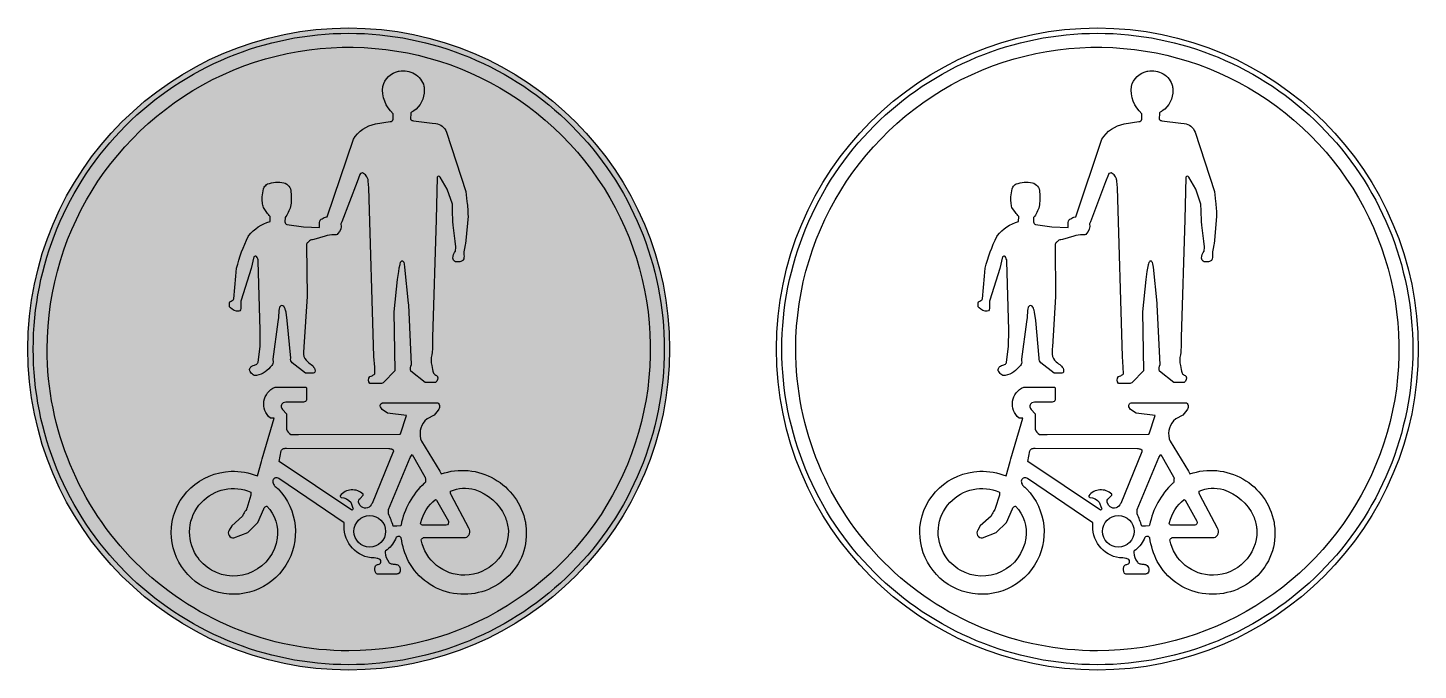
# Model space of a CAD drawing. Extents: x -700 to 600, y 0 to 600.
import ezdxf

# ---------------------------------------------------------------- set-up
doc = ezdxf.new("R2010")
doc.units = 0
doc.header["$MEASUREMENT"] = 0

msp = doc.modelspace()

# ---------------------------------------------------------------- hatches: boundary and pattern name
h = msp.add_hatch(color=5)
edge = h.paths.add_edge_path()
edge.add_arc((-399.9999999999999, 300), 300, 90, 270, ccw=False)
edge.add_arc((-399.9999999999999, 300), 300, -90, 90, ccw=False)
edge = h.paths.add_edge_path(flags=16)
edge.add_arc((-400.000220387179, 299.9997796128209), 294.9997796129032, 179.999957195713, 270.000042804287, ccw=False)
edge.add_arc((-400.000220387179, 300.0002203871791), 294.9997796129032, 89.99995719571302, 180.0000428042869, ccw=False)
edge.add_arc((-399.9997796128208, 300.0002203871791), 294.9997796129032, -4.2804286977116135e-05, 90.00004280428698, ccw=False)
edge.add_arc((-399.9997796128208, 299.9997796128209), 294.9997796129032, -90.00004280428698, 4.2804286977116135e-05, ccw=False)
edge = h.paths.add_edge_path(flags=0)
edge.add_arc((-400.0002106752016, 299.9997893247983), 281.999789324877, 179.999957195713, 270.000042804287, ccw=False)
edge.add_arc((-400.0001378834411, 300.0001082909076), 281.9998621165795, 44.9999646327301, 180.0000220021809, ccw=False)
edge.add_arc((-399.9998917090923, 299.9998621165587), 281.9998621165795, -90.00002200218091, 45.0000353672699, ccw=False)
edge = h.paths.add_edge_path(flags=0)
edge.add_line((-482.9749999999999, 302.347), (-482.7759999999998, 317.69))
edge.add_line((-482.7759999999998, 317.69), (-484.5989999999999, 382.177))
edge.add_arc((-492.5284967935503, 381.3905625082288), 7.968400299143403, 5.664000451005633, 38.42645937994649)
edge.add_arc((-487.3348630379404, 385.5251722036719), 1.330021043745114, 37.94453738048799, 160.5521971927767)
edge.add_line((-488.5889999999999, 385.968), (-491.0999999999999, 375.344))
edge.add_line((-491.0999999999999, 375.344), (-500.5679999999999, 345.554))
edge.add_arc((-497.8411454291784, 344.2456099539539), 3.024503325010954, 154.3675358675098, 187.6114683858255)
edge.add_line((-500.8389999999999, 343.845), (-500.8919999999999, 339.22))
edge.add_arc((-505.2700740957145, 338.5229786016336), 4.433212336144988, -24.436889049771423, 9.045987316769526, ccw=False)
edge.add_arc((-502.8864306870675, 336.9205646561679), 1.668577048130761, 270.2208181761104, 352.02275991652584, ccw=False)
edge.add_arc((-503.2846527777777, 344.9907173611111), 9.747120585597091, 221.6577903859936, 272.37932435327286, ccw=False)
edge.add_arc((-509.1188503693457, 340.4615096855117), 2.428523289299096, 172.3927976981428, 233.3940153983782, ccw=False)
edge.add_line((-511.5259999999998, 340.783), (-511.5349999999999, 342.418))
edge.add_arc((-509.0249458942149, 342.5465033625998), 2.513341347323836, 143.14458173167, 182.9307248502616, ccw=False)
edge.add_arc((-508.6777110943867, 341.7743738975241), 3.279972824495288, 113.4695795977608, 135.9716897596759, ccw=False)
edge.add_line((-509.9839999999999, 344.783), (-507.9829999999999, 345.929))
edge.add_arc((-508.3625598264859, 346.6885534151427), 0.849109564389115, 296.5519616012085, 369.8630094398334)
edge.add_line((-507.5259999999998, 346.834), (-505.6619999999999, 367.959))
edge.add_line((-505.6619999999999, 367.959), (-504.8169999999999, 375.459))
edge.add_arc((-374.3873721841927, 344.3547839267615), 134.0871361082065, 153.0302425289122, 166.5869081722632, ccw=False)
edge.add_line((-493.8919999999999, 405.166), (-493.4749999999999, 406.093))
edge.add_arc((-463.6955644660406, 382.035334998785), 38.28297305633308, 105.02800476899569, 141.0665837018321, ccw=False)
edge.add_line((-473.6219999999999, 419.009), (-473.4759999999999, 423.686))
edge.add_arc((-432.5629391926061, 459.6661549490491), 54.48348460576915, 216.1464576537731, 221.3293522796642, ccw=False)
edge.add_line((-476.5589999999999, 427.529), (-479.8589999999999, 432.331))
edge.add_arc((-458.9996077228715, 438.6557023711192), 21.7971582151061, 184.9946036463751, 196.8676421984477, ccw=False)
edge.add_arc((-444.3878735135726, 440.1626155178039), 36.48532406779459, 162.2791633102473, 185.3543258741063, ccw=False)
edge.add_arc((-469.8134321578441, 444.1055163499635), 11.76109476293522, 121.12031564257879, 142.4829101118207, ccw=False)
edge.add_arc((-466.3334670210963, 427.1199353081004), 28.69299512184601, 78.81567036213067, 109.45893947637211, ccw=False)
edge.add_arc((-462.7176287752999, 446.7784726583437), 8.710518173232202, -0.8187803053943981, 77.06622637986328, ccw=False)
edge.add_arc((-507.375743102587, 441.4127738311337), 53.62449492178875, -9.017368043575175, 5.609010098336626, ccw=False)
edge.add_arc((-484.6519287706653, 441.8865724791713), 31.51446311787228, 322.67903101615275, 343.63651104012007, ccw=False)
edge.add_line((-459.5899999999999, 422.78), (-459.6209999999999, 418.728))
edge.add_arc((-455.7531594888433, 419.6798151975435), 3.983232655773316, 193.8248990646478, 238.0500435043501)
edge.add_line((-457.8609999999999, 416.3), (-442.4449999999999, 414.05))
edge.add_line((-442.4449999999999, 414.05), (-427.3519999999999, 413.374))
edge.add_line((-427.3519999999999, 413.374), (-427.2279999999999, 415.468))
edge.add_line((-427.2279999999999, 415.468), (-427.1949999999999, 418.134))
edge.add_arc((-423.6532194441953, 418.4052434737897), 3.552151816511957, 109.72342240263669, 184.3793874654654, ccw=False)
edge.add_arc((-417.8814052630912, 411.3145096757319), 12.54861662947214, 103.44919083028151, 123.74427199355131, ccw=False)
edge.add_arc((-420.653799709288, 425.4436734904423), 1.930218269993184, 265.6560923910234, 284.0256269602971)
edge.add_line((-420.1859999999999, 423.571), (-395.6879999999999, 495.964))
edge.add_arc((-369.5678748198548, 480.4408240361618), 30.38469896890105, 100.16064604559682, 149.2770075622477, ccw=False)
edge.add_line((-374.9279999999999, 510.349), (-361.1659999999999, 512.525))
edge.add_arc((-361.2379492376076, 515.3798600175288), 2.855766519251369, 271.4436838129099, 348.6532745952589)
edge.add_line((-358.4379999999999, 514.818), (-358.4689999999999, 519.8380000000001))
edge.add_arc((-338.3230196453121, 542.1044639777876), 30.02758635863989, 173.6606840178993, 227.8622184643523, ccw=False)
edge.add_arc((-349.3172373879058, 540.4739287994938), 19.48787240446674, 102.45728610327723, 165.297359346929, ccw=False)
edge.add_arc((-349.6847787778835, 536.4828896192746), 23.33756789397299, 97.75527381284599, 99.46119893099808, ccw=False)
edge.add_arc((-349.2152958386704, 538.7662696842717), 21.15256627220768, 59.730609056595085, 99.85040711532622, ccw=False)
edge.add_arc((-346.7477790548028, 541.5816891568857), 17.49169002043398, 12.921134585785978, 62.0633158907217, ccw=False)
edge.add_arc((-355.661180574938, 541.8095037994907), 26.22218458604964, -0.031690972861781574, 8.075189529914326, ccw=False)
edge.add_arc((-351.6410820342045, 540.8987671648046), 22.22016381461745, -56.1127538334091, 2.311607275295273, ccw=False)
edge.add_arc((-303.9823723408124, 460.0965488713335), 71.63988855783826, 119.4930704842787, 122.0823399359381)
edge.add_line((-342.0329999999999, 520.7959999999999), (-342.1159999999999, 514.515))
edge.add_arc((-339.4616513667006, 516.6738034956727), 3.421403103995012, 219.1217405066222, 267.7663405029257)
edge.add_line((-339.5949999999999, 513.255), (-321.8959999999998, 511.119))
edge.add_line((-321.8959999999998, 511.119), (-318.6989999999999, 510.671))
edge.add_arc((-320.1684906655666, 498.4810667550701), 12.27818697251494, 20.112002168683603, 83.12619008487701, ccw=False)
edge.add_line((-308.6389999999999, 502.703), (-290.5749999999999, 447.195))
edge.add_line((-290.5749999999999, 447.195), (-289.4509999999999, 437.758))
edge.add_arc((-418.7046189564443, 421.4443178210609), 130.279062936349, 1.132400122444892, 7.193521813467498, ccw=False)
edge.add_line((-288.4509999999999, 424.019), (-290.5119999999998, 401.3680000000001))
edge.add_line((-290.5119999999998, 401.3680000000001), (-290.8509999999999, 398.469))
edge.add_line((-290.8509999999999, 398.469), (-291.0149999999999, 397.475))
edge.add_line((-291.0149999999999, 397.475), (-291.6489999999999, 393.865))
edge.add_arc((-278.4882094906538, 389.2541711065245), 13.94511204385972, 160.692300304407, 185.5478471560498)
edge.add_arc((-298.7985450382807, 386.3871280912882), 6.60748676611848, -28.13857332268958, 13.289497755566686, ccw=False)
edge.add_arc((-296.8763391108631, 386.270606436675), 4.92356605191387, 291.448055190208, 322.4658251312853, ccw=False)
edge.add_arc((-297.6963580840177, 392.6567484267677), 11.27739857139915, 261.2701197574394, 283.4357504747055, ccw=False)
edge.add_arc((-299.6783189943624, 384.026384917174), 2.530862582222479, 257.8730198461962, 276.1314029350742, ccw=False)
edge.add_arc((-299.1097124673892, 384.7977336756607), 3.427159136622746, 177.6543505987973, 251.2735973676604, ccw=False)
edge.add_arc((-292.0499211266819, 384.8504387358087), 10.48444451542094, 140.7500186848752, 179.5214864076657, ccw=False)
edge.add_arc((-322.1135352609115, 394.8417966507013), 22.1999420306642, 351.3004824759718, 357.2585655641826)
edge.add_line((-299.9389999999999, 393.78), (-299.9039999999999, 395.595))
edge.add_line((-299.9039999999999, 395.595), (-300.4299999999999, 400.6180000000001))
edge.add_line((-300.4299999999999, 400.6180000000001), (-302.3769999999998, 415.832))
edge.add_arc((-132.872345162575, 429.0039765375047), 170.0156727406597, 179.9737058637664, 184.4434474585572, ccw=False)
edge.add_line((-302.8879999999999, 429.082), (-303.1279999999999, 435.206))
edge.add_line((-303.1279999999999, 435.206), (-307.8559999999999, 449.487))
edge.add_line((-307.8559999999999, 449.487), (-314.5859999999999, 460.611))
edge.add_arc((-315.8905105293394, 459.9408765697531), 1.466565079675466, 27.18943961206491, 158.1794509668628)
edge.add_line((-317.2519999999998, 460.486), (-318.2209999999999, 421.082))
edge.add_line((-318.2209999999999, 421.082), (-321.7719999999999, 310.649))
edge.add_arc((-443.1942527872049, 305.3631591506872), 121.537251842405, -4.441580555995984, 2.4926672665371257, ccw=False)
edge.add_arc((-331.7006904626953, 297.8423528686828), 9.861757690520815, 341.36411412117906, 348.9429341205026, ccw=False)
edge.add_arc((-303.0905029787405, 289.6338605718032), 19.91818351839288, 165.2918450640407, 194.8322694157131)
edge.add_arc((-273.5396086877411, 291.9436339811819), 49.36450221170906, 188.6315738425644, 197.1467337025135)
edge.add_arc((-318.3170999301461, 278.4254511268434), 2.607322339180089, 203.3990077450149, 242.2029868924442)
edge.add_arc((-293.2169498604702, 323.631035809583), 54.31324002227573, 241.0187310178363, 243.0339091573304)
edge.add_arc((-319.3157049162916, 272.2370394125937), 3.328061473367881, 51.67713325711628, 63.79335530066652, ccw=False)
edge.add_arc((-321.4759241723108, 272.7019014357812), 4.737855470650738, -56.41400980003863, 26.93429015116118, ccw=False)
edge.add_line((-318.8549999999999, 268.755), (-328.5019999999998, 268.682))
edge.add_line((-328.5019999999998, 268.682), (-341.9589999999999, 279.223))
edge.add_arc((-333.3793194226316, 281.4571861312101), 8.865805461353286, 152.7616825677086, 194.5959145691976, ccw=False)
edge.add_line((-341.2619999999998, 285.515), (-343.9279999999999, 341.147))
edge.add_line((-343.9279999999999, 341.147), (-344.0739999999999, 342.73))
edge.add_line((-344.0739999999999, 342.73), (-347.3959999999998, 376.312))
edge.add_line((-347.3959999999998, 376.312), (-348.0019999999998, 379.646))
edge.add_arc((-351.4392709132798, 379.1264443573576), 3.476315491591873, 8.595392862415572, 44.24576311772402)
edge.add_arc((-350.0957248151867, 380.8885580935333), 1.324814313412001, 30.05168749629474, 152.5141028726984)
edge.add_arc((-349.4314887092461, 379.7522944828596), 2.537375881388827, 136.4660210653458, 157.8735998393736)
edge.add_line((-351.7819999999999, 380.708), (-352.1559999999999, 379.423))
edge.add_line((-352.1559999999999, 379.423), (-352.3459999999999, 378.724))
edge.add_line((-352.3459999999999, 378.724), (-353.0769999999999, 375.665))
edge.add_line((-353.0769999999999, 375.665), (-353.6209999999999, 372.329))
edge.add_line((-353.6209999999999, 372.329), (-354.6139999999999, 364.904))
edge.add_line((-354.6139999999999, 364.904), (-357.8649999999999, 334.689))
edge.add_line((-357.8649999999999, 334.689), (-356.9699999999999, 279.515))
edge.add_line((-356.9699999999999, 279.515), (-367.2929999999999, 269.129))
edge.add_arc((-370.0848191495265, 270.9249779826678), 3.319607066791292, 267.3206319097094, 327.2468127818477, ccw=False)
edge.add_line((-370.2399999999999, 267.609), (-380.2289999999999, 267.661))
edge.add_arc((-376.4340467265844, 270.905175585342), 4.992629124613194, 138.0292807175736, 220.5259987200892, ccw=False)
edge.add_arc((-388.6122753464804, 297.8090952515328), 25.03979896996456, 289.7619343853603, 294.6822898628498)
edge.add_arc((-381.0462661119832, 281.5281014650752), 7.087227410587076, 294.0675481013707, 319.0057634787915)
edge.add_line((-375.6969999999999, 276.879), (-375.7189999999999, 283.077))
edge.add_line((-375.7189999999999, 283.077), (-376.4269999999999, 292.952))
edge.add_line((-376.4269999999999, 292.952), (-381.2019999999999, 450.481))
edge.add_line((-381.2019999999999, 450.481), (-381.4499999999999, 453.799))
edge.add_line((-381.4499999999999, 453.799), (-381.7409999999999, 456.739))
edge.add_arc((-392.3315619194105, 455.8282375141702), 10.62965145592579, 4.91520412110861, 21.44776651638277)
edge.add_arc((-390.5610131175992, 456.4338962197166), 8.760649754765929, 21.9951091475155, 29.64402759339436)
edge.add_arc((-390.1392868999565, 456.827179578054), 8.200681423422681, 28.71322723232631, 60.36281342210709)
edge.add_arc((-387.5718428309308, 462.2360756941208), 2.273406487827207, 49.12164232477111, 160.7392293767747)
edge.add_line((-389.7179999999999, 462.986), (-392.2489999999999, 456.122))
edge.add_line((-392.2489999999999, 456.122), (-406.3319999999999, 418.77))
edge.add_line((-406.3319999999999, 418.77), (-407.2589999999999, 416.967))
edge.add_arc((-417.3194069700152, 415.0808974322691), 10.235681281592, -45.24734661220441, 10.618424313431603, ccw=False)
edge.add_arc((-412.6581598730456, 409.8247371651732), 3.244834306313935, 249.7735689231656, 321.6627100098479, ccw=False)
edge.add_arc((-413.9693594893608, 383.8380571997722), 22.94272425988544, 89.527099632428, 110.7613207323421)
edge.add_line((-422.1019999999999, 405.291), (-432.6439999999999, 402.405))
edge.add_line((-432.6439999999999, 402.405), (-434.0079999999999, 402.124))
edge.add_arc((-434.0701083689704, 398.2172065284842), 3.907287125177159, 89.08921531168859, 145.7543812853106)
edge.add_arc((-418.9416238948523, 380.97609355067), 26.73836075709869, 133.3610307904541, 136.0599039357402)
edge.add_arc((-436.9819730369451, 397.3507131789198), 2.494138220233937, 119.1010333097552, 189.0591745567646)
edge.add_line((-439.4449999999999, 396.958), (-439.0079999999999, 349.158))
edge.add_line((-439.0079999999999, 349.158), (-441.9459999999999, 301.931))
edge.add_arc((-390.4720821306589, 296.0275727318422), 51.81133731462725, 173.4574619275785, 180.9019416955238)
edge.add_arc((-432.7756723129809, 295.6483680392847), 9.511342958900334, 182.62957884485, 233.8009358877175)
edge.add_arc((-500.4369366983954, 205.2508617414875), 103.4040726426913, 50.035375688536305, 53.12906818744551, ccw=False)
edge.add_arc((-439.336852591305, 278.4170627840954), 8.082719892042194, 36.0265857122688, 48.85791318197852, ccw=False)
edge.add_arc((-436.5951431073827, 279.7823161596374), 5.087857051396916, -17.244752974741687, 41.761670692234816, ccw=False)
edge.add_arc((-432.9209575206319, 278.7159362995835), 1.264686529774073, 255.0601430961016, 339.54672820633965, ccw=False)
edge.add_line((-433.2469999999999, 277.494), (-440.5389999999999, 277.453))
edge.add_line((-440.5389999999999, 277.453), (-452.9239999999999, 286.962))
edge.add_arc((-448.6792302528046, 290.6864257032794), 5.647071544256587, 172.4234091592474, 221.2642079442092, ccw=False)
edge.add_line((-454.2769999999999, 291.431), (-457.5529999999999, 326.773))
edge.add_line((-457.5529999999999, 326.773), (-458.6619999999999, 334.527))
edge.add_line((-458.6619999999999, 334.527), (-459.0719999999999, 336.179))
edge.add_arc((-481.5959184087052, 328.5805909008844), 23.77104796426819, 18.64174345884987, 25.42981187553742)
edge.add_arc((-462.6645227364884, 337.9468894019995), 2.672342536201565, 18.34551402890131, 27.21418402024257)
edge.add_arc((-462.3995303173897, 338.1796117486001), 2.331833912023925, 25.10612284957601, 114.3508708428056)
edge.add_arc((-462.2648325363893, 337.973027281961), 2.575852658930713, 115.1858100878016, 156.7216548478644)
edge.add_arc((-461.8173854204887, 337.2264614748013), 3.321147875200424, 147.9064094758428, 152.266298541073)
edge.add_arc((-458.0326505952586, 336.1548747379799), 7.215692590053145, 158.7339497319022, 181.4602045262391)
edge.add_line((-465.2459999999999, 335.971), (-465.7559999999999, 329.439))
edge.add_line((-465.7559999999999, 329.439), (-466.2349999999999, 325.294))
edge.add_line((-466.2349999999999, 325.294), (-470.8289999999999, 290.525))
edge.add_arc((-449.9035063045715, 290.1762555178635), 20.9283995831319, 179.0451963737224, 183.7540404653565)
edge.add_arc((-475.8898366843259, 288.0284462437229), 5.161737311293869, -41.030038282330906, 8.663901067891686, ccw=False)
edge.add_arc((-491.5210236375007, 298.6177349045397), 24.01257214682665, 283.0253962759198, 324.40156971152015, ccw=False)
edge.add_arc((-487.095744064529, 279.3102322658408), 4.204655924545225, 223.5928380262652, 283.5726963128656, ccw=False)
edge.add_arc((-479.5157119570603, 286.925946284903), 14.94860666984823, 208.7623919403056, 224.700946568018, ccw=False)
edge.add_arc((-490.7297389230862, 280.739827843514), 2.14167907151605, 147.5491903262244, 208.0415309277243, ccw=False)
edge.add_arc((-486.1716537934167, 278.0353012849504), 7.441009751104893, 126.40679713677429, 148.8085093379945, ccw=False)
edge.add_arc((-488.1430149105746, 281.1905210666415), 3.742533226746044, 91.89847944560091, 130.7906323235886, ccw=False)
edge.add_arc((-490.4366036900878, 294.7498372348963), 10.05568221541585, 282.460058512278, 291.9181606024425)
edge.add_arc((-488.2781667291263, 288.594337833364), 3.551708025495753, 296.6876645508098, 346.1312745383817)
edge.add_line((-484.8299999999999, 287.743), (-482.9749999999999, 302.347))
edge = h.paths.add_edge_path(flags=0)
edge.add_line((-404.1789999999999, 137.475), (-465.2789999999999, 178.943))
edge.add_arc((-467.4922774167132, 175.8219663479717), 3.826153156948362, 54.65768420030273, 154.3367620408451)
edge.add_arc((-466.7049324389953, 176.1729385322334), 4.432839376627568, 162.8644587254031, 215.2269998643897)
edge.add_arc((-463.3217852942831, 177.2807653449857), 7.905031858100712, 207.6195932912391, 234.3151460713651)
edge.add_arc((-502.4549876980404, 130.6995111845274), 52.95878110872048, 46.71503690178707, 49.317620184319196, ccw=False)
edge.add_arc((-507.9472246469397, 128.8848395541943), 58.11069518229622, -184.5967804806769, 43.99873848322409, ccw=False)
edge.add_arc((-508.0842024497803, 127.7348901062785), 58.07784858642594, 91.89429087555902, 174.2614987528279, ccw=False)
edge.add_arc((-508.6055181131002, 120.9236812600876), 64.87239432700615, 68.99684853029788, 91.23524525526568, ccw=False)
edge.add_line((-485.3539999999999, 181.486), (-481.5209999999998, 194.968))
edge.add_arc((-441.7741748539476, 184.6511528941938), 41.06394334931111, 161.9715497934746, 165.4491825120853, ccw=False)
edge.add_line((-480.8219999999999, 197.36), (-471.1339999999999, 230.18))
edge.add_line((-471.1339999999999, 230.18), (-469.6269999999999, 235.456))
edge.add_line((-469.6269999999999, 235.456), (-473.2609999999999, 235.435))
edge.add_arc((-462.3184410361908, 248.5949111809088), 17.11498930662377, 112.6230229764324, 230.2562380643009, ccw=False)
edge.add_line((-468.9019999999999, 264.393), (-440.3649999999999, 264.425))
edge.add_arc((-440.4512602616357, 263.2779292209711), 1.150309612599797, 24.557222245097023, 85.6994250085126, ccw=False)
edge.add_line((-439.4049999999999, 263.756), (-439.3849999999999, 252.555))
edge.add_arc((-442.7723448160066, 253.7807998392019), 3.602317330318804, 279.98076479615133, 340.10601011905254, ccw=False)
edge.add_line((-442.1479999999999, 250.233), (-458.6879999999999, 250.187))
edge.add_arc((-457.2914712365644, 233.552419744755), 16.69309895900968, 94.79891930497598, 103.6504262391227)
edge.add_arc((-459.223920649667, 246.4239801066136), 3.905252975751672, 120.9268626165857, 227.1261882054272)
edge.add_line((-461.8809999999999, 243.562), (-458.0799999999999, 239.346))
edge.add_line((-458.0799999999999, 239.346), (-458.2679999999999, 225.005))
edge.add_arc((-450.2292786514538, 227.6132380422904), 8.451268934593303, 197.9761378659981, 242.7339405926646)
edge.add_line((-454.1009999999999, 220.101), (-450.0459999999999, 220.093))
edge.add_arc((-449.2110931328515, 194.6510474197456), 25.4556481074972, 87.52763587233932, 91.87955224577951, ccw=False)
edge.add_line((-448.1129999999999, 220.083), (-447.0269999999999, 220.083))
edge.add_line((-447.0269999999999, 220.083), (-352.4589999999999, 220.347))
edge.add_arc((-353.4080047919855, 223.0440237272753), 2.859116486031556, 289.3854986527833, 309.5359285687999)
edge.add_line((-351.5879999999999, 220.839), (-345.9159999999999, 237.807))
edge.add_line((-345.9159999999999, 237.807), (-363.7499999999999, 240.148))
edge.add_line((-363.7499999999999, 240.148), (-368.8919999999999, 243.395))
edge.add_line((-368.8919999999999, 243.395), (-370.4179999999999, 245.871))
edge.add_arc((-365.7796594700764, 246.9420569931529), 4.760395566978929, 174.358761584468, 193.0024827615915, ccw=False)
edge.add_arc((-368.2348438924384, 247.2234930277833), 2.28976447478019, 137.6842047044833, 175.327941360329, ccw=False)
edge.add_arc((-367.7989802511129, 246.507622401912), 3.102979005971626, 99.8349157135329, 133.3238488608916, ccw=False)
edge.add_arc((-366.1502166567573, 235.540641083573), 14.19259454340742, 84.50439330079718, 98.83071065621363, ccw=False)
edge.add_line((-364.7909999999999, 249.668), (-316.6319999999998, 249.616))
edge.add_arc((-319.6206073293309, 246.1123985517208), 4.605105522929489, -43.73119395118482, 49.53548749382702, ccw=False)
edge.add_line((-316.2929999999999, 242.929), (-319.9729999999999, 238.161))
edge.add_line((-319.9729999999999, 238.161), (-326.6159999999999, 234.674))
edge.add_line((-326.6159999999999, 234.674), (-328.7139999999999, 232.777))
edge.add_arc((-315.4765551084784, 220.7712857629315), 17.87084557591547, 137.7935108310307, 203.071734077476)
edge.add_line((-331.9179999999999, 213.768), (-314.8389999999999, 185.732))
edge.add_line((-314.8389999999999, 185.732), (-313.5229999999999, 183.261))
edge.add_arc((-293.7604300963851, 126.5061853465142), 60.09715596887083, 11.19599830026101, 109.1986065796194, ccw=False)
edge.add_arc((-318.4881576747818, 128.0272466588519), 84.2942053030011, 4.762619007524393, 6.91431941074768, ccw=False)
edge.add_arc((-288.873780673967, 127.3147155358885), 54.93271676594323, -48.63041211063211, 8.069656380197728, ccw=False)
edge.add_arc((-292.226658256877, 129.8738053103181), 59.07493796653305, 208.7161802165397, 312.169641175302, ccw=False)
edge.add_arc((-275.1414447610339, 135.3951308474717), 76.78553014311426, 188.8732732369394, 206.2032183196675, ccw=False)
edge.add_arc((-353.4115308047128, 122.0491626762546), 2.834162252976768, 31.99904999461073, 173.9677454538079)
edge.add_arc((-383.2148557220227, 135.4790785564919), 30.01056356605554, 306.21052136905416, 334.05030350890314, ccw=False)
edge.add_arc((-363.9174210907348, 109.9691728058184), 2.034602642230592, 140.4393633609765, 179.7232585229792)
edge.add_arc((-346.9675140628675, 111.6571300501647), 19.05851061238634, 185.051519991302, 214.9912564498868)
edge.add_arc((-359.6297645725427, 102.9365536612351), 3.68612260008166, 216.8093034177111, 260.6599290815715)
edge.add_arc((-354.1053059717309, 134.7788726983089), 36.0039922927776, 260.2089263994599, 265.9183465875733)
edge.add_arc((-357.019546178264, 92.65761196314811), 6.218532795345905, 55.60803577967812, 86.75922648785303, ccw=False)
edge.add_arc((-356.7259836422134, 94.06295652740239), 4.924022833742751, -7.492284299211406, 49.17654441029123, ccw=False)
edge.add_arc((-359.3263248095982, 93.8778506108058), 7.496264964437091, 340.661713348494, 356.50524858595804, ccw=False)
edge.add_arc((-354.7033756532398, 92.48325931560157), 2.680962732055213, 290.23744278530313, 336.0628314612613, ccw=False)
edge.add_arc((-357.143412028425, 99.71402039615927), 10.31156029801956, 282.38950797196725, 289.0605189656189, ccw=False)
edge.add_line((-354.9309999999999, 89.6426), (-372.4389999999999, 89.6099))
edge.add_arc((-371.5974440155294, 95.95658484523747), 6.402235937527231, 247.8721843011806, 262.446771558924, ccw=False)
edge.add_arc((-373.385567807092, 91.45980205558473), 1.563567332788738, 203.6331703896977, 246.5015513860791, ccw=False)
edge.add_arc((-364.9665093864883, 94.5704739394176), 10.53663033212857, 170.4135367144423, 200.775822020313, ccw=False)
edge.add_arc((-372.2329704177347, 95.73998920178109), 3.177386575482301, 130.6301288498726, 169.3866764187915, ccw=False)
edge.add_arc((-372.8672768772728, 96.22508524050124), 2.401899038583935, 94.3390362184636, 126.67881528910809, ccw=False)
edge.add_arc((-373.2754816022243, 102.5288329214516), 3.915288874066043, 273.3161506120775, 293.9517949667297)
edge.add_arc((-372.3960113354794, 101.4030280698207), 2.553043097666038, 286.1470742552068, 443.5677879342159)
edge.add_arc((-377.4747072309335, 91.33722206653911), 13.69708346012973, 66.94168222121841, 72.23262608547542)
edge.add_arc((-378.552129270475, 75.79565448228928), 29.06474473539017, 79.57918245673301, 91.20233581528665)
edge.add_arc((-374.8636107216585, 134.053680254323), 29.51436052742561, 173.3432784665667, 261.62581935126633, ccw=False)
edge = h.paths.add_edge_path(flags=0)
edge.add_arc((-500.8029873746135, 165.0691954823819), 9.33722739209399, -9.506896437645992, 6.931274226756614, ccw=False)
edge.add_line((-491.5939999999999, 163.527), (-495.3979999999999, 151.021))
edge.add_arc((-508.2694185801325, 155.1965080957638), 13.53175096293056, 337.96608833469384, 342.0268569377621, ccw=False)
edge.add_arc((-559.1323183406413, 187.3464431562576), 73.5266569046957, 325.75822178407105, 329.5824059441348, ccw=False)
edge.add_arc((-481.8833059047228, 136.3769996316631), 19.05923478257438, 149.7658195357286, 157.1665712282757)
edge.add_line((-499.4489999999999, 143.773), (-509.4249999999999, 134.71))
edge.add_line((-509.4249999999999, 134.71), (-511.7559999999999, 130.752))
edge.add_arc((-508.1026945673357, 128.105699568576), 4.511047168639271, 144.0820122069483, 278.6531022323746)
edge.add_line((-507.4239999999999, 123.646), (-494.4729999999998, 128.598))
edge.add_line((-494.4729999999998, 128.598), (-485.0299999999999, 137.989))
edge.add_line((-485.0299999999999, 137.989), (-479.4609999999999, 150.81))
edge.add_arc((-475.0586005422102, 148.6692699434354), 4.895288159141037, 119.4979053390949, 154.0679956200539, ccw=False)
edge.add_arc((-476.6222556847924, 151.1473806978792), 1.973501333070196, 85.57523206858252, 115.4077219560806, ccw=False)
edge.add_arc((-501.9661592619535, 128.5027768861662), 35.43748952332879, -8.587931971170974, 43.98937950514909, ccw=False)
edge.add_arc((-507.6324494590879, 128.93755264201), 41.1072795588202, 239.8986975028115, 351.992223335814, ccw=False)
edge.add_arc((-508.3080944715839, 128.4176237214514), 40.31991166686607, 212.4776794991895, 240.3587854066119, ccw=False)
edge.add_arc((-508.1810883199618, 128.8006888062317), 40.6335488574899, 136.8295243254077, 212.8371844354634, ccw=False)
edge.add_arc((-507.9177770409859, 128.8046706108297), 40.82327355342981, 66.33838585495118, 137.086442966678, ccw=False)
edge = h.paths.add_edge_path(flags=0)
edge.add_line((-465.0689999999999, 194.753), (-463.2029999999999, 204.87))
edge.add_arc((-459.8975334362518, 203.5124290520894), 3.573388879294773, 130.811452442594, 157.6718092031217, ccw=False)
edge.add_arc((-459.2205654097282, 202.0484758196122), 5.143088177655867, 92.13314024223968, 125.8542143944924, ccw=False)
edge.add_arc((-457.6314417129753, 155.8718736931473), 51.34700777021335, 90.49048899640519, 91.98724203393772, ccw=False)
edge.add_line((-458.0709999999999, 207.217), (-362.6109999999999, 207.09))
edge.add_arc((-364.9150077848853, 190.2800900744329), 16.96707174436688, 70.87827738436272, 82.1955283708985, ccw=False)
edge.add_arc((-359.8918871804227, 204.7765697264688), 1.624986326130065, -2.91259989834532, 70.78195166939042, ccw=False)
edge.add_arc((-364.539606004345, 204.8903005003624), 6.273677832672897, 352.2657679241666, 358.206948694376, ccw=False)
edge.add_line((-358.3229999999999, 204.046), (-378.2029999999999, 155.724))
edge.add_arc((-397.6349685492639, 167.8120676737015), 22.88499031644052, 324.4825115271507, 328.11544717779407, ccw=False)
edge.add_arc((-384.3640702755076, 157.3666087712512), 6.066939833669837, 217.0524414770843, 331.9855269581618, ccw=False)
edge.add_line((-389.2059999999998, 153.711), (-390.7459999999999, 156.421))
edge.add_arc((-387.1337268615886, 157.4673862374139), 3.760776699611005, 128.2693838697409, 196.1549958130271, ccw=False)
edge.add_line((-389.4629999999999, 160.42), (-386.4799999999999, 163.393))
edge.add_arc((-389.1955426146318, 163.7750267270947), 2.742283010941209, 351.992094274614, 372.0816207617857)
edge.add_arc((-396.6484658867829, 153.7027119640296), 14.69866823066689, 46.41088824453678, 141.1397213496785)
edge.add_arc((-406.1971791918156, 162.9347654900166), 1.896845946078981, 180.2949758970569, 211.0640723477804)
edge.add_arc((-405.3067946113403, 163.7224691891464), 3.073543808593915, 215.0809848107983, 236.2805768905957)
edge.add_arc((-407.3555357221505, 149.3776585093463), 11.79331699825015, 38.71031366211332, 88.33561569846398, ccw=False)
edge.add_line((-398.1529999999999, 156.753), (-396.2269999999999, 151.184))
edge.add_arc((-396.8823493530867, 150.4675160844862), 0.9709953531203257, -105.75510290909779, 47.551648564602374, ccw=False)
edge.add_line((-397.1459999999998, 149.533), (-465.0689999999999, 194.753))
edge = h.paths.add_edge_path(flags=0)
edge.add_arc((-380.3254999999999, 129.603), 14.77850000000001, 0, 180, ccw=False)
edge.add_arc((-380.3254999999999, 129.603), 14.77850000000007, -180, 0, ccw=False)
edge = h.paths.add_edge_path(flags=0)
edge.add_line((-340.7219999999999, 201.543), (-328.8239999999999, 180.694))
edge.add_arc((-338.252916067177, 176.7612191832008), 10.21622352705997, 16.688532867382776, 22.640913148220818, ccw=False)
edge.add_arc((-331.1765320689165, 178.6760592146076), 2.894789173087369, -13.60758298499178, 20.60916421174511, ccw=False)
edge.add_arc((-374.572105686147, 176.717), 46.22677505854704, -1.5842190393224769, 1.5842190393224769, ccw=False)
edge.add_arc((-285.6804895409922, 125.9299645754341), 65.36773889124689, 130.7651371106591, 132.0034862435614)
edge.add_arc((-279.9789740280962, 121.4925964257918), 72.49156252299301, 133.0052948386467, 168.9683056377549)
edge.add_line((-351.1309999999999, 135.364), (-351.6589999999999, 134.671))
edge.add_line((-351.6589999999999, 134.671), (-354.9179999999999, 134.511))
edge.add_arc((-355.2206892002486, 206.865871261833), 72.35550439371134, 267.46812995698366, 270.23968963258346, ccw=False)
edge.add_arc((-448.4073303719504, 105.6848965683344), 94.51584181493764, 17.80194465425058, 25.19880429297415)
edge.add_line((-362.8859999999999, 145.926), (-362.8859999999999, 150.071))
edge.add_line((-362.8859999999999, 150.071), (-342.5449999999999, 198.735))
edge.add_line((-342.5449999999999, 198.735), (-340.7219999999999, 201.543))
edge = h.paths.add_edge_path(flags=0)
edge.add_arc((-319.5553521988587, 157.1256026098134), 2.319439741483929, 47.62179174995748, 71.17713076627638, ccw=False)
edge.add_line((-317.9919999999998, 158.839), (-306.8319999999999, 138.991))
edge.add_arc((-309.1641479046172, 137.9424598330171), 2.557019814312623, -84.7910314684745, 24.20881578463252, ccw=False)
edge.add_line((-308.9319999999998, 135.396), (-331.1799999999999, 135.504))
edge.add_arc((-331.1318157409571, 137.1191977890759), 1.615916340859063, 152.9525731226951, 268.2912704731966, ccw=False)
edge.add_arc((-294.2206175173381, 128.4109119117084), 39.4958700272533, 128.4993054498855, 166.1671316768109, ccw=False)
edge = h.paths.add_edge_path(flags=0)
edge.add_line((-329.9899999999999, 123.76), (-290.9169999999999, 123.737))
edge.add_arc((-292.6962655996269, 129.4606167004882), 5.9937946418044, 287.2685813620129, 393.0447915658268)
edge.add_line((-287.6719999999999, 132.729), (-304.2059999999998, 163.665))
edge.add_arc((-296.0783358745301, 167.1282058088282), 8.834744965801159, 179.7548934058115, 203.0789023834616, ccw=False)
edge.add_arc((-291.4573948991205, 135.4298355753729), 34.47082013845589, 74.24720229845587, 112.97613557335359, ccw=False)
edge.add_arc((-295.8990498096745, 124.7114190673375), 46.01277659524101, 24.466332201273985, 72.54733512932631, ccw=False)
edge.add_arc((-291.6284622266828, 127.8442625019409), 40.84253034291378, 6.604820502637381, 22.947111721575823, ccw=False)
edge.add_arc((-225.8725049512225, 137.7513322330593), 25.7176191195118, 191.6866356468383, 193.3709797714544)
edge.add_arc((-258.2969873155635, 130.2409663165613), 7.567172686320215, -0.4010442607537925, 11.920514027329375, ccw=False)
edge.add_arc((-292.1520177864033, 130.0607128447454), 41.42221335849904, -89.10084948456478, 0.17606563408480724, ccw=False)
edge.add_arc((-291.9438206473282, 129.7636488159607), 41.12242235218389, 191.525816729246, 270.6155995682359, ccw=False)
edge.add_arc((-328.3935094411784, 119.8917201601122), 4.184778491639559, 112.42659102351129, 156.6998579595973, ccw=False)
h = msp.add_hatch(color=7)
edge = h.paths.add_edge_path()
edge.add_arc((-400.000220387179, 299.9997796128209), 294.9997796129032, 179.999957195713, 270.000042804287, ccw=False)
edge.add_arc((-400.000220387179, 300.0002203871791), 294.9997796129032, 89.99995719571302, 180.0000428042869, ccw=False)
edge.add_arc((-399.9997796128208, 300.0002203871791), 294.9997796129032, -4.2804286977116135e-05, 90.00004280428698, ccw=False)
edge.add_arc((-399.9997796128208, 299.9997796128209), 294.9997796129032, -90.00004280428698, 4.2804286977116135e-05, ccw=False)
edge = h.paths.add_edge_path(flags=16)
edge.add_arc((-400.0002106752016, 299.9997893247983), 281.999789324877, 179.999957195713, 270.000042804287, ccw=False)
edge.add_arc((-400.0001378834411, 300.0001082909076), 281.9998621165795, 44.9999646327301, 180.0000220021809, ccw=False)
edge.add_arc((-399.9998917090923, 299.9998621165587), 281.9998621165795, -90.00002200218091, 45.0000353672699, ccw=False)
edge = h.paths.add_edge_path(flags=0)
edge.add_line((-482.9749999999999, 302.347), (-482.7759999999998, 317.69))
edge.add_line((-482.7759999999998, 317.69), (-484.5989999999999, 382.177))
edge.add_arc((-492.5284967935503, 381.3905625082288), 7.968400299143403, 5.664000451005633, 38.42645937994649)
edge.add_arc((-487.3348630379404, 385.5251722036719), 1.330021043745114, 37.94453738048799, 160.5521971927767)
edge.add_line((-488.5889999999999, 385.968), (-491.0999999999999, 375.344))
edge.add_line((-491.0999999999999, 375.344), (-500.5679999999999, 345.554))
edge.add_arc((-497.8411454291784, 344.2456099539539), 3.024503325010954, 154.3675358675098, 187.6114683858255)
edge.add_line((-500.8389999999999, 343.845), (-500.8919999999999, 339.22))
edge.add_arc((-505.2700740957145, 338.5229786016336), 4.433212336144988, -24.436889049771423, 9.045987316769526, ccw=False)
edge.add_arc((-502.8864306870675, 336.9205646561679), 1.668577048130761, 270.2208181761104, 352.02275991652584, ccw=False)
edge.add_arc((-503.2846527777777, 344.9907173611111), 9.747120585597091, 221.6577903859936, 272.37932435327286, ccw=False)
edge.add_arc((-509.1188503693457, 340.4615096855117), 2.428523289299096, 172.3927976981428, 233.3940153983782, ccw=False)
edge.add_line((-511.5259999999998, 340.783), (-511.5349999999999, 342.418))
edge.add_arc((-509.0249458942149, 342.5465033625998), 2.513341347323836, 143.14458173167, 182.9307248502616, ccw=False)
edge.add_arc((-508.6777110943867, 341.7743738975241), 3.279972824495288, 113.4695795977608, 135.9716897596759, ccw=False)
edge.add_line((-509.9839999999999, 344.783), (-507.9829999999999, 345.929))
edge.add_arc((-508.3625598264859, 346.6885534151427), 0.849109564389115, 296.5519616012085, 369.8630094398334)
edge.add_line((-507.5259999999998, 346.834), (-505.6619999999999, 367.959))
edge.add_line((-505.6619999999999, 367.959), (-504.8169999999999, 375.459))
edge.add_arc((-374.3873721841927, 344.3547839267615), 134.0871361082065, 153.0302425289122, 166.5869081722632, ccw=False)
edge.add_line((-493.8919999999999, 405.166), (-493.4749999999999, 406.093))
edge.add_arc((-463.6955644660406, 382.035334998785), 38.28297305633308, 105.02800476899569, 141.0665837018321, ccw=False)
edge.add_line((-473.6219999999999, 419.009), (-473.4759999999999, 423.686))
edge.add_arc((-432.5629391926061, 459.6661549490491), 54.48348460576915, 216.1464576537731, 221.3293522796642, ccw=False)
edge.add_line((-476.5589999999999, 427.529), (-479.8589999999999, 432.331))
edge.add_arc((-458.9996077228715, 438.6557023711192), 21.7971582151061, 184.9946036463751, 196.8676421984477, ccw=False)
edge.add_arc((-444.3878735135726, 440.1626155178039), 36.48532406779459, 162.2791633102473, 185.3543258741063, ccw=False)
edge.add_arc((-469.8134321578441, 444.1055163499635), 11.76109476293522, 121.12031564257879, 142.4829101118207, ccw=False)
edge.add_arc((-466.3334670210963, 427.1199353081004), 28.69299512184601, 78.81567036213067, 109.45893947637211, ccw=False)
edge.add_arc((-462.7176287752999, 446.7784726583437), 8.710518173232202, -0.8187803053943981, 77.06622637986328, ccw=False)
edge.add_arc((-507.375743102587, 441.4127738311337), 53.62449492178875, -9.017368043575175, 5.609010098336626, ccw=False)
edge.add_arc((-484.6519287706653, 441.8865724791713), 31.51446311787228, 322.67903101615275, 343.63651104012007, ccw=False)
edge.add_line((-459.5899999999999, 422.78), (-459.6209999999999, 418.728))
edge.add_arc((-455.7531594888433, 419.6798151975435), 3.983232655773316, 193.8248990646478, 238.0500435043501)
edge.add_line((-457.8609999999999, 416.3), (-442.4449999999999, 414.05))
edge.add_line((-442.4449999999999, 414.05), (-427.3519999999999, 413.374))
edge.add_line((-427.3519999999999, 413.374), (-427.2279999999999, 415.468))
edge.add_line((-427.2279999999999, 415.468), (-427.1949999999999, 418.134))
edge.add_arc((-423.6532194441953, 418.4052434737897), 3.552151816511957, 109.72342240263669, 184.3793874654654, ccw=False)
edge.add_arc((-417.8814052630912, 411.3145096757319), 12.54861662947214, 103.44919083028151, 123.74427199355131, ccw=False)
edge.add_arc((-420.653799709288, 425.4436734904423), 1.930218269993184, 265.6560923910234, 284.0256269602971)
edge.add_line((-420.1859999999999, 423.571), (-395.6879999999999, 495.964))
edge.add_arc((-369.5678748198548, 480.4408240361618), 30.38469896890105, 100.16064604559682, 149.2770075622477, ccw=False)
edge.add_line((-374.9279999999999, 510.349), (-361.1659999999999, 512.525))
edge.add_arc((-361.2379492376076, 515.3798600175288), 2.855766519251369, 271.4436838129099, 348.6532745952589)
edge.add_line((-358.4379999999999, 514.818), (-358.4689999999999, 519.8380000000001))
edge.add_arc((-338.3230196453121, 542.1044639777876), 30.02758635863989, 173.6606840178993, 227.8622184643523, ccw=False)
edge.add_arc((-349.3172373879058, 540.4739287994938), 19.48787240446674, 102.45728610327723, 165.297359346929, ccw=False)
edge.add_arc((-349.6847787778835, 536.4828896192746), 23.33756789397299, 97.75527381284599, 99.46119893099808, ccw=False)
edge.add_arc((-349.2152958386704, 538.7662696842717), 21.15256627220768, 59.730609056595085, 99.85040711532622, ccw=False)
edge.add_arc((-346.7477790548028, 541.5816891568857), 17.49169002043398, 12.921134585785978, 62.0633158907217, ccw=False)
edge.add_arc((-355.661180574938, 541.8095037994907), 26.22218458604964, -0.031690972861781574, 8.075189529914326, ccw=False)
edge.add_arc((-351.6410820342045, 540.8987671648046), 22.22016381461745, -56.1127538334091, 2.311607275295273, ccw=False)
edge.add_arc((-303.9823723408124, 460.0965488713335), 71.63988855783826, 119.4930704842787, 122.0823399359381)
edge.add_line((-342.0329999999999, 520.7959999999999), (-342.1159999999999, 514.515))
edge.add_arc((-339.4616513667006, 516.6738034956727), 3.421403103995012, 219.1217405066222, 267.7663405029257)
edge.add_line((-339.5949999999999, 513.255), (-321.8959999999998, 511.119))
edge.add_line((-321.8959999999998, 511.119), (-318.6989999999999, 510.671))
edge.add_arc((-320.1684906655666, 498.4810667550701), 12.27818697251494, 20.112002168683603, 83.12619008487701, ccw=False)
edge.add_line((-308.6389999999999, 502.703), (-290.5749999999999, 447.195))
edge.add_line((-290.5749999999999, 447.195), (-289.4509999999999, 437.758))
edge.add_arc((-418.7046189564443, 421.4443178210609), 130.279062936349, 1.132400122444892, 7.193521813467498, ccw=False)
edge.add_line((-288.4509999999999, 424.019), (-290.5119999999998, 401.3680000000001))
edge.add_line((-290.5119999999998, 401.3680000000001), (-290.8509999999999, 398.469))
edge.add_line((-290.8509999999999, 398.469), (-291.0149999999999, 397.475))
edge.add_line((-291.0149999999999, 397.475), (-291.6489999999999, 393.865))
edge.add_arc((-278.4882094906538, 389.2541711065245), 13.94511204385972, 160.692300304407, 185.5478471560498)
edge.add_arc((-298.7985450382807, 386.3871280912882), 6.60748676611848, -28.13857332268958, 13.289497755566686, ccw=False)
edge.add_arc((-296.8763391108631, 386.270606436675), 4.92356605191387, 291.448055190208, 322.4658251312853, ccw=False)
edge.add_arc((-297.6963580840177, 392.6567484267677), 11.27739857139915, 261.2701197574394, 283.4357504747055, ccw=False)
edge.add_arc((-299.6783189943624, 384.026384917174), 2.530862582222479, 257.8730198461962, 276.1314029350742, ccw=False)
edge.add_arc((-299.1097124673892, 384.7977336756607), 3.427159136622746, 177.6543505987973, 251.2735973676604, ccw=False)
edge.add_arc((-292.0499211266819, 384.8504387358087), 10.48444451542094, 140.7500186848752, 179.5214864076657, ccw=False)
edge.add_arc((-322.1135352609115, 394.8417966507013), 22.1999420306642, 351.3004824759718, 357.2585655641826)
edge.add_line((-299.9389999999999, 393.78), (-299.9039999999999, 395.595))
edge.add_line((-299.9039999999999, 395.595), (-300.4299999999999, 400.6180000000001))
edge.add_line((-300.4299999999999, 400.6180000000001), (-302.3769999999998, 415.832))
edge.add_arc((-132.872345162575, 429.0039765375047), 170.0156727406597, 179.9737058637664, 184.4434474585572, ccw=False)
edge.add_line((-302.8879999999999, 429.082), (-303.1279999999999, 435.206))
edge.add_line((-303.1279999999999, 435.206), (-307.8559999999999, 449.487))
edge.add_line((-307.8559999999999, 449.487), (-314.5859999999999, 460.611))
edge.add_arc((-315.8905105293394, 459.9408765697531), 1.466565079675466, 27.18943961206491, 158.1794509668628)
edge.add_line((-317.2519999999998, 460.486), (-318.2209999999999, 421.082))
edge.add_line((-318.2209999999999, 421.082), (-321.7719999999999, 310.649))
edge.add_arc((-443.1942527872049, 305.3631591506872), 121.537251842405, -4.441580555995984, 2.4926672665371257, ccw=False)
edge.add_arc((-331.7006904626953, 297.8423528686828), 9.861757690520815, 341.36411412117906, 348.9429341205026, ccw=False)
edge.add_arc((-303.0905029787405, 289.6338605718032), 19.91818351839288, 165.2918450640407, 194.8322694157131)
edge.add_arc((-273.5396086877411, 291.9436339811819), 49.36450221170906, 188.6315738425644, 197.1467337025135)
edge.add_arc((-318.3170999301461, 278.4254511268434), 2.607322339180089, 203.3990077450149, 242.2029868924442)
edge.add_arc((-293.2169498604702, 323.631035809583), 54.31324002227573, 241.0187310178363, 243.0339091573304)
edge.add_arc((-319.3157049162916, 272.2370394125937), 3.328061473367881, 51.67713325711628, 63.79335530066652, ccw=False)
edge.add_arc((-321.4759241723108, 272.7019014357812), 4.737855470650738, -56.41400980003863, 26.93429015116118, ccw=False)
edge.add_line((-318.8549999999999, 268.755), (-328.5019999999998, 268.682))
edge.add_line((-328.5019999999998, 268.682), (-341.9589999999999, 279.223))
edge.add_arc((-333.3793194226316, 281.4571861312101), 8.865805461353286, 152.7616825677086, 194.5959145691976, ccw=False)
edge.add_line((-341.2619999999998, 285.515), (-343.9279999999999, 341.147))
edge.add_line((-343.9279999999999, 341.147), (-344.0739999999999, 342.73))
edge.add_line((-344.0739999999999, 342.73), (-347.3959999999998, 376.312))
edge.add_line((-347.3959999999998, 376.312), (-348.0019999999998, 379.646))
edge.add_arc((-351.4392709132798, 379.1264443573576), 3.476315491591873, 8.595392862415572, 44.24576311772402)
edge.add_arc((-350.0957248151867, 380.8885580935333), 1.324814313412001, 30.05168749629474, 152.5141028726984)
edge.add_arc((-349.4314887092461, 379.7522944828596), 2.537375881388827, 136.4660210653458, 157.8735998393736)
edge.add_line((-351.7819999999999, 380.708), (-352.1559999999999, 379.423))
edge.add_line((-352.1559999999999, 379.423), (-352.3459999999999, 378.724))
edge.add_line((-352.3459999999999, 378.724), (-353.0769999999999, 375.665))
edge.add_line((-353.0769999999999, 375.665), (-353.6209999999999, 372.329))
edge.add_line((-353.6209999999999, 372.329), (-354.6139999999999, 364.904))
edge.add_line((-354.6139999999999, 364.904), (-357.8649999999999, 334.689))
edge.add_line((-357.8649999999999, 334.689), (-356.9699999999999, 279.515))
edge.add_line((-356.9699999999999, 279.515), (-367.2929999999999, 269.129))
edge.add_arc((-370.0848191495265, 270.9249779826678), 3.319607066791292, 267.3206319097094, 327.2468127818477, ccw=False)
edge.add_line((-370.2399999999999, 267.609), (-380.2289999999999, 267.661))
edge.add_arc((-376.4340467265844, 270.905175585342), 4.992629124613194, 138.0292807175736, 220.5259987200892, ccw=False)
edge.add_arc((-388.6122753464804, 297.8090952515328), 25.03979896996456, 289.7619343853603, 294.6822898628498)
edge.add_arc((-381.0462661119832, 281.5281014650752), 7.087227410587076, 294.0675481013707, 319.0057634787915)
edge.add_line((-375.6969999999999, 276.879), (-375.7189999999999, 283.077))
edge.add_line((-375.7189999999999, 283.077), (-376.4269999999999, 292.952))
edge.add_line((-376.4269999999999, 292.952), (-381.2019999999999, 450.481))
edge.add_line((-381.2019999999999, 450.481), (-381.4499999999999, 453.799))
edge.add_line((-381.4499999999999, 453.799), (-381.7409999999999, 456.739))
edge.add_arc((-392.3315619194105, 455.8282375141702), 10.62965145592579, 4.91520412110861, 21.44776651638277)
edge.add_arc((-390.5610131175992, 456.4338962197166), 8.760649754765929, 21.9951091475155, 29.64402759339436)
edge.add_arc((-390.1392868999565, 456.827179578054), 8.200681423422681, 28.71322723232631, 60.36281342210709)
edge.add_arc((-387.5718428309308, 462.2360756941208), 2.273406487827207, 49.12164232477111, 160.7392293767747)
edge.add_line((-389.7179999999999, 462.986), (-392.2489999999999, 456.122))
edge.add_line((-392.2489999999999, 456.122), (-406.3319999999999, 418.77))
edge.add_line((-406.3319999999999, 418.77), (-407.2589999999999, 416.967))
edge.add_arc((-417.3194069700152, 415.0808974322691), 10.235681281592, -45.24734661220441, 10.618424313431603, ccw=False)
edge.add_arc((-412.6581598730456, 409.8247371651732), 3.244834306313935, 249.7735689231656, 321.6627100098479, ccw=False)
edge.add_arc((-413.9693594893608, 383.8380571997722), 22.94272425988544, 89.527099632428, 110.7613207323421)
edge.add_line((-422.1019999999999, 405.291), (-432.6439999999999, 402.405))
edge.add_line((-432.6439999999999, 402.405), (-434.0079999999999, 402.124))
edge.add_arc((-434.0701083689704, 398.2172065284842), 3.907287125177159, 89.08921531168859, 145.7543812853106)
edge.add_arc((-418.9416238948523, 380.97609355067), 26.73836075709869, 133.3610307904541, 136.0599039357402)
edge.add_arc((-436.9819730369451, 397.3507131789198), 2.494138220233937, 119.1010333097552, 189.0591745567646)
edge.add_line((-439.4449999999999, 396.958), (-439.0079999999999, 349.158))
edge.add_line((-439.0079999999999, 349.158), (-441.9459999999999, 301.931))
edge.add_arc((-390.4720821306589, 296.0275727318422), 51.81133731462725, 173.4574619275785, 180.9019416955238)
edge.add_arc((-432.7756723129809, 295.6483680392847), 9.511342958900334, 182.62957884485, 233.8009358877175)
edge.add_arc((-500.4369366983954, 205.2508617414875), 103.4040726426913, 50.035375688536305, 53.12906818744551, ccw=False)
edge.add_arc((-439.336852591305, 278.4170627840954), 8.082719892042194, 36.0265857122688, 48.85791318197852, ccw=False)
edge.add_arc((-436.5951431073827, 279.7823161596374), 5.087857051396916, -17.244752974741687, 41.761670692234816, ccw=False)
edge.add_arc((-432.9209575206319, 278.7159362995835), 1.264686529774073, 255.0601430961016, 339.54672820633965, ccw=False)
edge.add_line((-433.2469999999999, 277.494), (-440.5389999999999, 277.453))
edge.add_line((-440.5389999999999, 277.453), (-452.9239999999999, 286.962))
edge.add_arc((-448.6792302528046, 290.6864257032794), 5.647071544256587, 172.4234091592474, 221.2642079442092, ccw=False)
edge.add_line((-454.2769999999999, 291.431), (-457.5529999999999, 326.773))
edge.add_line((-457.5529999999999, 326.773), (-458.6619999999999, 334.527))
edge.add_line((-458.6619999999999, 334.527), (-459.0719999999999, 336.179))
edge.add_arc((-481.5959184087052, 328.5805909008844), 23.77104796426819, 18.64174345884987, 25.42981187553742)
edge.add_arc((-462.6645227364884, 337.9468894019995), 2.672342536201565, 18.34551402890131, 27.21418402024257)
edge.add_arc((-462.3995303173897, 338.1796117486001), 2.331833912023925, 25.10612284957601, 114.3508708428056)
edge.add_arc((-462.2648325363893, 337.973027281961), 2.575852658930713, 115.1858100878016, 156.7216548478644)
edge.add_arc((-461.8173854204887, 337.2264614748013), 3.321147875200424, 147.9064094758428, 152.266298541073)
edge.add_arc((-458.0326505952586, 336.1548747379799), 7.215692590053145, 158.7339497319022, 181.4602045262391)
edge.add_line((-465.2459999999999, 335.971), (-465.7559999999999, 329.439))
edge.add_line((-465.7559999999999, 329.439), (-466.2349999999999, 325.294))
edge.add_line((-466.2349999999999, 325.294), (-470.8289999999999, 290.525))
edge.add_arc((-449.9035063045715, 290.1762555178635), 20.9283995831319, 179.0451963737224, 183.7540404653565)
edge.add_arc((-475.8898366843259, 288.0284462437229), 5.161737311293869, -41.030038282330906, 8.663901067891686, ccw=False)
edge.add_arc((-491.5210236375007, 298.6177349045397), 24.01257214682665, 283.0253962759198, 324.40156971152015, ccw=False)
edge.add_arc((-487.095744064529, 279.3102322658408), 4.204655924545225, 223.5928380262652, 283.5726963128656, ccw=False)
edge.add_arc((-479.5157119570603, 286.925946284903), 14.94860666984823, 208.7623919403056, 224.700946568018, ccw=False)
edge.add_arc((-490.7297389230862, 280.739827843514), 2.14167907151605, 147.5491903262244, 208.0415309277243, ccw=False)
edge.add_arc((-486.1716537934167, 278.0353012849504), 7.441009751104893, 126.40679713677429, 148.8085093379945, ccw=False)
edge.add_arc((-488.1430149105746, 281.1905210666415), 3.742533226746044, 91.89847944560091, 130.7906323235886, ccw=False)
edge.add_arc((-490.4366036900878, 294.7498372348963), 10.05568221541585, 282.460058512278, 291.9181606024425)
edge.add_arc((-488.2781667291263, 288.594337833364), 3.551708025495753, 296.6876645508098, 346.1312745383817)
edge.add_line((-484.8299999999999, 287.743), (-482.9749999999999, 302.347))
edge = h.paths.add_edge_path(flags=0)
edge.add_line((-404.1789999999999, 137.475), (-465.2789999999999, 178.943))
edge.add_arc((-467.4922774167132, 175.8219663479717), 3.826153156948362, 54.65768420030273, 154.3367620408451)
edge.add_arc((-466.7049324389953, 176.1729385322334), 4.432839376627568, 162.8644587254031, 215.2269998643897)
edge.add_arc((-463.3217852942831, 177.2807653449857), 7.905031858100712, 207.6195932912391, 234.3151460713651)
edge.add_arc((-502.4549876980404, 130.6995111845274), 52.95878110872048, 46.71503690178707, 49.317620184319196, ccw=False)
edge.add_arc((-507.9472246469397, 128.8848395541943), 58.11069518229622, -184.5967804806769, 43.99873848322409, ccw=False)
edge.add_arc((-508.0842024497803, 127.7348901062785), 58.07784858642594, 91.89429087555902, 174.2614987528279, ccw=False)
edge.add_arc((-508.6055181131002, 120.9236812600876), 64.87239432700615, 68.99684853029788, 91.23524525526568, ccw=False)
edge.add_line((-485.3539999999999, 181.486), (-481.5209999999998, 194.968))
edge.add_arc((-441.7741748539476, 184.6511528941938), 41.06394334931111, 161.9715497934746, 165.4491825120853, ccw=False)
edge.add_line((-480.8219999999999, 197.36), (-471.1339999999999, 230.18))
edge.add_line((-471.1339999999999, 230.18), (-469.6269999999999, 235.456))
edge.add_line((-469.6269999999999, 235.456), (-473.2609999999999, 235.435))
edge.add_arc((-462.3184410361908, 248.5949111809088), 17.11498930662377, 112.6230229764324, 230.2562380643009, ccw=False)
edge.add_line((-468.9019999999999, 264.393), (-440.3649999999999, 264.425))
edge.add_arc((-440.4512602616357, 263.2779292209711), 1.150309612599797, 24.557222245097023, 85.6994250085126, ccw=False)
edge.add_line((-439.4049999999999, 263.756), (-439.3849999999999, 252.555))
edge.add_arc((-442.7723448160066, 253.7807998392019), 3.602317330318804, 279.98076479615133, 340.10601011905254, ccw=False)
edge.add_line((-442.1479999999999, 250.233), (-458.6879999999999, 250.187))
edge.add_arc((-457.2914712365644, 233.552419744755), 16.69309895900968, 94.79891930497598, 103.6504262391227)
edge.add_arc((-459.223920649667, 246.4239801066136), 3.905252975751672, 120.9268626165857, 227.1261882054272)
edge.add_line((-461.8809999999999, 243.562), (-458.0799999999999, 239.346))
edge.add_line((-458.0799999999999, 239.346), (-458.2679999999999, 225.005))
edge.add_arc((-450.2292786514538, 227.6132380422904), 8.451268934593303, 197.9761378659981, 242.7339405926646)
edge.add_line((-454.1009999999999, 220.101), (-450.0459999999999, 220.093))
edge.add_arc((-449.2110931328515, 194.6510474197456), 25.4556481074972, 87.52763587233932, 91.87955224577951, ccw=False)
edge.add_line((-448.1129999999999, 220.083), (-447.0269999999999, 220.083))
edge.add_line((-447.0269999999999, 220.083), (-352.4589999999999, 220.347))
edge.add_arc((-353.4080047919855, 223.0440237272753), 2.859116486031556, 289.3854986527833, 309.5359285687999)
edge.add_line((-351.5879999999999, 220.839), (-345.9159999999999, 237.807))
edge.add_line((-345.9159999999999, 237.807), (-363.7499999999999, 240.148))
edge.add_line((-363.7499999999999, 240.148), (-368.8919999999999, 243.395))
edge.add_line((-368.8919999999999, 243.395), (-370.4179999999999, 245.871))
edge.add_arc((-365.7796594700764, 246.9420569931529), 4.760395566978929, 174.358761584468, 193.0024827615915, ccw=False)
edge.add_arc((-368.2348438924384, 247.2234930277833), 2.28976447478019, 137.6842047044833, 175.327941360329, ccw=False)
edge.add_arc((-367.7989802511129, 246.507622401912), 3.102979005971626, 99.8349157135329, 133.3238488608916, ccw=False)
edge.add_arc((-366.1502166567573, 235.540641083573), 14.19259454340742, 84.50439330079718, 98.83071065621363, ccw=False)
edge.add_line((-364.7909999999999, 249.668), (-316.6319999999998, 249.616))
edge.add_arc((-319.6206073293309, 246.1123985517208), 4.605105522929489, -43.73119395118482, 49.53548749382702, ccw=False)
edge.add_line((-316.2929999999999, 242.929), (-319.9729999999999, 238.161))
edge.add_line((-319.9729999999999, 238.161), (-326.6159999999999, 234.674))
edge.add_line((-326.6159999999999, 234.674), (-328.7139999999999, 232.777))
edge.add_arc((-315.4765551084784, 220.7712857629315), 17.87084557591547, 137.7935108310307, 203.071734077476)
edge.add_line((-331.9179999999999, 213.768), (-314.8389999999999, 185.732))
edge.add_line((-314.8389999999999, 185.732), (-313.5229999999999, 183.261))
edge.add_arc((-293.7604300963851, 126.5061853465142), 60.09715596887083, 11.19599830026101, 109.1986065796194, ccw=False)
edge.add_arc((-318.4881576747818, 128.0272466588519), 84.2942053030011, 4.762619007524393, 6.91431941074768, ccw=False)
edge.add_arc((-288.873780673967, 127.3147155358885), 54.93271676594323, -48.63041211063211, 8.069656380197728, ccw=False)
edge.add_arc((-292.226658256877, 129.8738053103181), 59.07493796653305, 208.7161802165397, 312.169641175302, ccw=False)
edge.add_arc((-275.1414447610339, 135.3951308474717), 76.78553014311426, 188.8732732369394, 206.2032183196675, ccw=False)
edge.add_arc((-353.4115308047128, 122.0491626762546), 2.834162252976768, 31.99904999461073, 173.9677454538079)
edge.add_arc((-383.2148557220227, 135.4790785564919), 30.01056356605554, 306.21052136905416, 334.05030350890314, ccw=False)
edge.add_arc((-363.9174210907348, 109.9691728058184), 2.034602642230592, 140.4393633609765, 179.7232585229792)
edge.add_arc((-346.9675140628675, 111.6571300501647), 19.05851061238634, 185.051519991302, 214.9912564498868)
edge.add_arc((-359.6297645725427, 102.9365536612351), 3.68612260008166, 216.8093034177111, 260.6599290815715)
edge.add_arc((-354.1053059717309, 134.7788726983089), 36.0039922927776, 260.2089263994599, 265.9183465875733)
edge.add_arc((-357.019546178264, 92.65761196314811), 6.218532795345905, 55.60803577967812, 86.75922648785303, ccw=False)
edge.add_arc((-356.7259836422134, 94.06295652740239), 4.924022833742751, -7.492284299211406, 49.17654441029123, ccw=False)
edge.add_arc((-359.3263248095982, 93.8778506108058), 7.496264964437091, 340.661713348494, 356.50524858595804, ccw=False)
edge.add_arc((-354.7033756532398, 92.48325931560157), 2.680962732055213, 290.23744278530313, 336.0628314612613, ccw=False)
edge.add_arc((-357.143412028425, 99.71402039615927), 10.31156029801956, 282.38950797196725, 289.0605189656189, ccw=False)
edge.add_line((-354.9309999999999, 89.6426), (-372.4389999999999, 89.6099))
edge.add_arc((-371.5974440155294, 95.95658484523747), 6.402235937527231, 247.8721843011806, 262.446771558924, ccw=False)
edge.add_arc((-373.385567807092, 91.45980205558473), 1.563567332788738, 203.6331703896977, 246.5015513860791, ccw=False)
edge.add_arc((-364.9665093864883, 94.5704739394176), 10.53663033212857, 170.4135367144423, 200.775822020313, ccw=False)
edge.add_arc((-372.2329704177347, 95.73998920178109), 3.177386575482301, 130.6301288498726, 169.3866764187915, ccw=False)
edge.add_arc((-372.8672768772728, 96.22508524050124), 2.401899038583935, 94.3390362184636, 126.67881528910809, ccw=False)
edge.add_arc((-373.2754816022243, 102.5288329214516), 3.915288874066043, 273.3161506120775, 293.9517949667297)
edge.add_arc((-372.3960113354794, 101.4030280698207), 2.553043097666038, 286.1470742552068, 443.5677879342159)
edge.add_arc((-377.4747072309335, 91.33722206653911), 13.69708346012973, 66.94168222121841, 72.23262608547542)
edge.add_arc((-378.552129270475, 75.79565448228928), 29.06474473539017, 79.57918245673301, 91.20233581528665)
edge.add_arc((-374.8636107216585, 134.053680254323), 29.51436052742561, 173.3432784665667, 261.62581935126633, ccw=False)
edge = h.paths.add_edge_path(flags=0)
edge.add_arc((-500.8029873746135, 165.0691954823819), 9.33722739209399, -9.506896437645992, 6.931274226756614, ccw=False)
edge.add_line((-491.5939999999999, 163.527), (-495.3979999999999, 151.021))
edge.add_arc((-508.2694185801325, 155.1965080957638), 13.53175096293056, 337.96608833469384, 342.0268569377621, ccw=False)
edge.add_arc((-559.1323183406413, 187.3464431562576), 73.5266569046957, 325.75822178407105, 329.5824059441348, ccw=False)
edge.add_arc((-481.8833059047228, 136.3769996316631), 19.05923478257438, 149.7658195357286, 157.1665712282757)
edge.add_line((-499.4489999999999, 143.773), (-509.4249999999999, 134.71))
edge.add_line((-509.4249999999999, 134.71), (-511.7559999999999, 130.752))
edge.add_arc((-508.1026945673357, 128.105699568576), 4.511047168639271, 144.0820122069483, 278.6531022323746)
edge.add_line((-507.4239999999999, 123.646), (-494.4729999999998, 128.598))
edge.add_line((-494.4729999999998, 128.598), (-485.0299999999999, 137.989))
edge.add_line((-485.0299999999999, 137.989), (-479.4609999999999, 150.81))
edge.add_arc((-475.0586005422102, 148.6692699434354), 4.895288159141037, 119.4979053390949, 154.0679956200539, ccw=False)
edge.add_arc((-476.6222556847924, 151.1473806978792), 1.973501333070196, 85.57523206858252, 115.4077219560806, ccw=False)
edge.add_arc((-501.9661592619535, 128.5027768861662), 35.43748952332879, -8.587931971170974, 43.98937950514909, ccw=False)
edge.add_arc((-507.6324494590879, 128.93755264201), 41.1072795588202, 239.8986975028115, 351.992223335814, ccw=False)
edge.add_arc((-508.3080944715839, 128.4176237214514), 40.31991166686607, 212.4776794991895, 240.3587854066119, ccw=False)
edge.add_arc((-508.1810883199618, 128.8006888062317), 40.6335488574899, 136.8295243254077, 212.8371844354634, ccw=False)
edge.add_arc((-507.9177770409859, 128.8046706108297), 40.82327355342981, 66.33838585495118, 137.086442966678, ccw=False)
edge = h.paths.add_edge_path(flags=0)
edge.add_line((-465.0689999999999, 194.753), (-463.2029999999999, 204.87))
edge.add_arc((-459.8975334362518, 203.5124290520894), 3.573388879294773, 130.811452442594, 157.6718092031217, ccw=False)
edge.add_arc((-459.2205654097282, 202.0484758196122), 5.143088177655867, 92.13314024223968, 125.8542143944924, ccw=False)
edge.add_arc((-457.6314417129753, 155.8718736931473), 51.34700777021335, 90.49048899640519, 91.98724203393772, ccw=False)
edge.add_line((-458.0709999999999, 207.217), (-362.6109999999999, 207.09))
edge.add_arc((-364.9150077848853, 190.2800900744329), 16.96707174436688, 70.87827738436272, 82.1955283708985, ccw=False)
edge.add_arc((-359.8918871804227, 204.7765697264688), 1.624986326130065, -2.91259989834532, 70.78195166939042, ccw=False)
edge.add_arc((-364.539606004345, 204.8903005003624), 6.273677832672897, 352.2657679241666, 358.206948694376, ccw=False)
edge.add_line((-358.3229999999999, 204.046), (-378.2029999999999, 155.724))
edge.add_arc((-397.6349685492639, 167.8120676737015), 22.88499031644052, 324.4825115271507, 328.11544717779407, ccw=False)
edge.add_arc((-384.3640702755076, 157.3666087712512), 6.066939833669837, 217.0524414770843, 331.9855269581618, ccw=False)
edge.add_line((-389.2059999999998, 153.711), (-390.7459999999999, 156.421))
edge.add_arc((-387.1337268615886, 157.4673862374139), 3.760776699611005, 128.2693838697409, 196.1549958130271, ccw=False)
edge.add_line((-389.4629999999999, 160.42), (-386.4799999999999, 163.393))
edge.add_arc((-389.1955426146318, 163.7750267270947), 2.742283010941209, 351.992094274614, 372.0816207617857)
edge.add_arc((-396.6484658867829, 153.7027119640296), 14.69866823066689, 46.41088824453678, 141.1397213496785)
edge.add_arc((-406.1971791918156, 162.9347654900166), 1.896845946078981, 180.2949758970569, 211.0640723477804)
edge.add_arc((-405.3067946113403, 163.7224691891464), 3.073543808593915, 215.0809848107983, 236.2805768905957)
edge.add_arc((-407.3555357221505, 149.3776585093463), 11.79331699825015, 38.71031366211332, 88.33561569846398, ccw=False)
edge.add_line((-398.1529999999999, 156.753), (-396.2269999999999, 151.184))
edge.add_arc((-396.8823493530867, 150.4675160844862), 0.9709953531203257, -105.75510290909779, 47.551648564602374, ccw=False)
edge.add_line((-397.1459999999998, 149.533), (-465.0689999999999, 194.753))
edge = h.paths.add_edge_path(flags=0)
edge.add_arc((-380.3254999999999, 129.603), 14.77850000000001, 0, 180, ccw=False)
edge.add_arc((-380.3254999999999, 129.603), 14.77850000000007, -180, 0, ccw=False)
edge = h.paths.add_edge_path(flags=0)
edge.add_line((-340.7219999999999, 201.543), (-328.8239999999999, 180.694))
edge.add_arc((-338.252916067177, 176.7612191832008), 10.21622352705997, 16.688532867382776, 22.640913148220818, ccw=False)
edge.add_arc((-331.1765320689165, 178.6760592146076), 2.894789173087369, -13.60758298499178, 20.60916421174511, ccw=False)
edge.add_arc((-374.572105686147, 176.717), 46.22677505854704, -1.5842190393224769, 1.5842190393224769, ccw=False)
edge.add_arc((-285.6804895409922, 125.9299645754341), 65.36773889124689, 130.7651371106591, 132.0034862435614)
edge.add_arc((-279.9789740280962, 121.4925964257918), 72.49156252299301, 133.0052948386467, 168.9683056377549)
edge.add_line((-351.1309999999999, 135.364), (-351.6589999999999, 134.671))
edge.add_line((-351.6589999999999, 134.671), (-354.9179999999999, 134.511))
edge.add_arc((-355.2206892002486, 206.865871261833), 72.35550439371134, 267.46812995698366, 270.23968963258346, ccw=False)
edge.add_arc((-448.4073303719504, 105.6848965683344), 94.51584181493764, 17.80194465425058, 25.19880429297415)
edge.add_line((-362.8859999999999, 145.926), (-362.8859999999999, 150.071))
edge.add_line((-362.8859999999999, 150.071), (-342.5449999999999, 198.735))
edge.add_line((-342.5449999999999, 198.735), (-340.7219999999999, 201.543))
edge = h.paths.add_edge_path(flags=0)
edge.add_arc((-319.5553521988587, 157.1256026098134), 2.319439741483929, 47.62179174995748, 71.17713076627638, ccw=False)
edge.add_line((-317.9919999999998, 158.839), (-306.8319999999999, 138.991))
edge.add_arc((-309.1641479046172, 137.9424598330171), 2.557019814312623, -84.7910314684745, 24.20881578463252, ccw=False)
edge.add_line((-308.9319999999998, 135.396), (-331.1799999999999, 135.504))
edge.add_arc((-331.1318157409571, 137.1191977890759), 1.615916340859063, 152.9525731226951, 268.2912704731966, ccw=False)
edge.add_arc((-294.2206175173381, 128.4109119117084), 39.4958700272533, 128.4993054498855, 166.1671316768109, ccw=False)
edge = h.paths.add_edge_path(flags=0)
edge.add_line((-329.9899999999999, 123.76), (-290.9169999999999, 123.737))
edge.add_arc((-292.6962655996269, 129.4606167004882), 5.9937946418044, 287.2685813620129, 393.0447915658268)
edge.add_line((-287.6719999999999, 132.729), (-304.2059999999998, 163.665))
edge.add_arc((-296.0783358745301, 167.1282058088282), 8.834744965801159, 179.7548934058115, 203.0789023834616, ccw=False)
edge.add_arc((-291.4573948991205, 135.4298355753729), 34.47082013845589, 74.24720229845587, 112.97613557335359, ccw=False)
edge.add_arc((-295.8990498096745, 124.7114190673375), 46.01277659524101, 24.466332201273985, 72.54733512932631, ccw=False)
edge.add_arc((-291.6284622266828, 127.8442625019409), 40.84253034291378, 6.604820502637381, 22.947111721575823, ccw=False)
edge.add_arc((-225.8725049512225, 137.7513322330593), 25.7176191195118, 191.6866356468383, 193.3709797714544)
edge.add_arc((-258.2969873155635, 130.2409663165613), 7.567172686320215, -0.4010442607537925, 11.920514027329375, ccw=False)
edge.add_arc((-292.1520177864033, 130.0607128447454), 41.42221335849904, -89.10084948456478, 0.17606563408480724, ccw=False)
edge.add_arc((-291.9438206473282, 129.7636488159607), 41.12242235218389, 191.525816729246, 270.6155995682359, ccw=False)
edge.add_arc((-328.3935094411784, 119.8917201601122), 4.184778491639559, 112.42659102351129, 156.6998579595973, ccw=False)

# ---------------------------------------------------------------- linework, layer by layer
at = {"color": 5}
msp.add_lwpolyline([(-399.9999999999999, 0, -1), (-399.9999999999999, 600, -1)], format="xyb", close=True, dxfattribs=at)
for points in [[(300, 0, -1), (300, 600, -1)], [(-399.9999999999999, 5, -0.414214), (-694.9999999999999, 300, -0.414214), (-399.9999999999999, 595, -0.414214), (-104.9999999999999, 300, -0.414214)], [(300, 5, -0.414214), (5, 300, -0.414214), (300, 595, -0.414214), (595, 300, -0.414214)], [(-399.9999999999999, 18, -0.414214), (-681.9999999999999, 300, -0.668179), (-200.5959999999999, 499.404, -0.668179)], [(300, 18, -0.414214), (18, 300, -0.668179), (499.404, 499.404, -0.668179)], [(-482.9749999999999, 302.347), (-482.7759999999998, 317.69), (-484.5989999999999, 382.177, 0.143935), (-486.2859999999998, 386.343, 0.592622), (-488.5889999999999, 385.968), (-491.0999999999999, 375.344), (-500.5679999999999, 345.554, 0.14608), (-500.8389999999999, 343.845), (-500.8919999999999, 339.22, -0.147145), (-501.2339999999999, 336.689, -0.3729), (-502.8799999999999, 335.252, -0.225), (-510.5669999999999, 338.5119999999999, -0.272637), (-511.5259999999998, 340.783), (-511.5349999999999, 342.418, -0.175365), (-511.0359999999998, 344.054, -0.0985007), (-509.9839999999999, 344.783), (-507.9829999999999, 345.929, 0.331256), (-507.5259999999998, 346.834), (-505.6619999999999, 367.959), (-504.8169999999999, 375.459, -0.0592212), (-493.8919999999999, 405.166), (-493.4749999999999, 406.093, -0.158557), (-473.6219999999999, 419.009), (-473.4759999999999, 423.686, -0.0226185), (-476.5589999999999, 427.529), (-479.8589999999999, 432.331, -0.0518523), (-480.7139999999999, 436.758, -0.101026), (-479.1419999999999, 451.268, -0.09348279999999999), (-475.8919999999999, 454.174, -0.134509), (-460.7679999999999, 455.268, -0.353554), (-454.0079999999999, 446.654, -0.0639064), (-454.4139999999999, 433.008, -0.0917), (-459.5899999999999, 422.78), (-459.6209999999999, 418.728, 0.1954), (-457.8609999999999, 416.3), (-442.4449999999999, 414.05), (-427.3519999999999, 413.374), (-427.2279999999999, 415.468), (-427.1949999999999, 418.134, -0.337781), (-424.8519999999999, 421.749, -0.0887862), (-420.7999999999999, 423.519, 0.0803243), (-420.1859999999999, 423.571), (-395.6879999999999, 495.964, -0.217653), (-374.9279999999999, 510.349), (-361.1659999999999, 512.525, 0.350242), (-358.4379999999999, 514.818), (-358.4689999999999, 519.8380000000001, -0.241009), (-368.1669999999999, 545.42, -0.281276), (-353.5209999999998, 559.503, -0.00744364), (-352.8339999999999, 559.607, -0.176866), (-338.5529999999999, 557.035, -0.217771), (-329.6989999999999, 545.493, -0.03538769999999999), (-329.4389999999999, 541.795, -0.260594), (-339.2519999999998, 522.453, 0.0112983), (-342.0329999999999, 520.7959999999999), (-342.1159999999999, 514.515, 0.215498), (-339.5949999999999, 513.255), (-321.8959999999998, 511.119), (-318.6989999999999, 510.671, -0.282096), (-308.6389999999999, 502.703), (-290.5749999999999, 447.195), (-289.4509999999999, 437.758, -0.0264528), (-288.4509999999999, 424.019), (-290.5119999999998, 401.3680000000001), (-290.8509999999999, 398.469), (-291.0149999999999, 397.475), (-291.6489999999999, 393.865, 0.10888), (-292.3679999999999, 387.906, -0.182759), (-292.9719999999999, 383.271, -0.136173), (-295.0759999999999, 381.688, -0.0970185), (-299.4079999999999, 381.51, -0.0798362), (-300.2099999999999, 381.552, -0.332749), (-302.5339999999999, 384.938, -0.170805), (-300.1689999999999, 391.484, 0.0260029), (-299.9389999999999, 393.78), (-299.9039999999999, 395.595), (-300.4299999999999, 400.6180000000001), (-302.3769999999998, 415.832, -0.0195054), (-302.8879999999999, 429.082), (-303.1279999999999, 435.206), (-307.8559999999999, 449.487), (-314.5859999999999, 460.611, 0.6431600000000001), (-317.2519999999998, 460.486), (-318.2209999999999, 421.082), (-321.7719999999999, 310.649, -0.0302656), (-322.0219999999999, 295.951, -0.0330809), (-322.3559999999999, 294.691, 0.129613), (-322.3449999999999, 284.535, 0.0371715), (-320.7099999999999, 277.39, 0.170951), (-319.5329999999999, 276.119, 0.0087931), (-317.8459999999999, 275.223, -0.0529163), (-317.2519999999998, 274.848, -0.380605), (-318.8549999999999, 268.755), (-328.5019999999998, 268.682), (-341.9589999999999, 279.223, -0.184591), (-341.2619999999998, 285.515), (-343.9279999999999, 341.147), (-344.0739999999999, 342.73), (-347.3959999999998, 376.312), (-348.0019999999998, 379.646, 0.156821), (-348.9489999999999, 381.552, 0.591766), (-351.2709999999998, 381.5, 0.0936808), (-351.7819999999999, 380.708), (-352.1559999999999, 379.423), (-352.3459999999999, 378.724), (-353.0769999999999, 375.665), (-353.6209999999999, 372.329), (-354.6139999999999, 364.904), (-357.8649999999999, 334.689), (-356.9699999999999, 279.515), (-367.2929999999999, 269.129, -0.267604), (-370.2399999999999, 267.609), (-380.2289999999999, 267.661, -0.376357), (-380.1459999999998, 274.244, 0.0214724), (-378.1559999999999, 275.057, 0.109245), (-375.6969999999999, 276.879), (-375.7189999999999, 283.077), (-376.4269999999999, 292.952), (-381.2019999999999, 450.481), (-381.4499999999999, 453.799), (-381.7409999999999, 456.739, 0.0722623), (-382.4379999999999, 459.715, 0.0333871), (-382.9469999999999, 460.767, 0.138982), (-386.0839999999999, 463.955, 0.529571), (-389.7179999999999, 462.986), (-392.2489999999999, 456.122), (-406.3319999999999, 418.77), (-407.2589999999999, 416.967, -0.248706), (-410.1129999999999, 407.812, -0.324385), (-413.7799999999999, 406.78, 0.0929178), (-422.1019999999999, 405.291), (-432.6439999999999, 402.405), (-434.0079999999999, 402.124, 0.252413), (-437.2999999999999, 400.416, 0.0117766), (-438.1949999999999, 399.53, 0.315098), (-439.4449999999999, 396.958), (-439.0079999999999, 349.158), (-441.9459999999999, 301.931, 0.0324941), (-442.2769999999999, 295.212, 0.227063), (-438.3929999999999, 287.973, -0.0134996), (-434.0189999999999, 284.504, -0.05604580000000001), (-432.7999999999999, 283.171, -0.263308), (-431.7359999999999, 278.274, -0.386302), (-433.2469999999999, 277.494), (-440.5389999999999, 277.453), (-452.9239999999999, 286.962, -0.216394), (-454.2769999999999, 291.431), (-457.5529999999999, 326.773), (-458.6619999999999, 334.527), (-459.0719999999999, 336.179, 0.0296272), (-460.1279999999999, 338.788, 0.0387162), (-460.2879999999999, 339.169, 0.410358), (-463.3609999999999, 340.304, 0.183245), (-464.6309999999999, 338.991, 0.0190259), (-464.7569999999999, 338.772, 0.0994883), (-465.2459999999999, 335.971), (-465.7559999999999, 329.439), (-466.2349999999999, 325.294), (-470.8289999999999, 290.525, 0.0205491), (-470.7869999999999, 288.806, -0.220294), (-471.9959999999999, 284.64, -0.182525), (-486.1089999999999, 275.223, -0.267855), (-490.1409999999998, 276.411, -0.0696574), (-492.6199999999999, 279.733, -0.270253), (-492.5369999999999, 281.889, -0.09805839999999999), (-490.5879999999999, 284.024, -0.171347), (-488.2669999999999, 284.931, 0.04129219999999999), (-486.6829999999999, 285.421, 0.219149), (-484.8299999999999, 287.743)], [(217.025, 302.347), (217.224, 317.69), (215.401, 382.177, 0.143935), (213.714, 386.343, 0.592622), (211.411, 385.968), (208.9, 375.344), (199.432, 345.554, 0.14608), (199.161, 343.845), (199.108, 339.22, -0.147145), (198.766, 336.689, -0.3729), (197.12, 335.252, -0.225), (189.433, 338.5119999999999, -0.272637), (188.474, 340.783), (188.465, 342.418, -0.175365), (188.964, 344.054, -0.0985007), (190.016, 344.783), (192.017, 345.929, 0.331256), (192.474, 346.834), (194.338, 367.959), (195.183, 375.459, -0.0592212), (206.108, 405.166), (206.525, 406.093, -0.158557), (226.378, 419.009), (226.524, 423.686, -0.0226185), (223.441, 427.529), (220.141, 432.331, -0.0518523), (219.286, 436.758, -0.101026), (220.858, 451.268, -0.09348279999999999), (224.108, 454.174, -0.134509), (239.232, 455.268, -0.353554), (245.992, 446.654, -0.0639064), (245.586, 433.008, -0.0917), (240.41, 422.78), (240.379, 418.728, 0.1954), (242.139, 416.3), (257.555, 414.05), (272.648, 413.374), (272.772, 415.468), (272.805, 418.134, -0.337781), (275.148, 421.749, -0.0887862), (279.2, 423.519, 0.0803243), (279.814, 423.571), (304.312, 495.964, -0.217653), (325.072, 510.349), (338.834, 512.525, 0.350242), (341.562, 514.818), (341.531, 519.8380000000001, -0.241009), (331.833, 545.42, -0.281276), (346.479, 559.503, -0.00744364), (347.166, 559.607, -0.176866), (361.4469999999999, 557.035, -0.217771), (370.301, 545.493, -0.03538769999999999), (370.561, 541.795, -0.260594), (360.748, 522.453, 0.0112983), (357.967, 520.7959999999999), (357.884, 514.515, 0.215498), (360.405, 513.255), (378.104, 511.119), (381.301, 510.671, -0.282096), (391.361, 502.703), (409.425, 447.195), (410.549, 437.758, -0.0264528), (411.549, 424.019), (409.4880000000001, 401.3680000000001), (409.149, 398.469), (408.985, 397.475), (408.351, 393.865, 0.10888), (407.6319999999999, 387.906, -0.182759), (407.028, 383.271, -0.136173), (404.924, 381.688, -0.0970185), (400.592, 381.51, -0.0798362), (399.79, 381.552, -0.332749), (397.466, 384.938, -0.170805), (399.831, 391.484, 0.0260029), (400.061, 393.78), (400.096, 395.595), (399.57, 400.6180000000001), (397.623, 415.832, -0.0195054), (397.112, 429.082), (396.872, 435.206), (392.144, 449.487), (385.414, 460.611, 0.6431600000000001), (382.748, 460.486), (381.779, 421.082), (378.228, 310.649, -0.0302656), (377.978, 295.951, -0.0330809), (377.644, 294.691, 0.129613), (377.655, 284.535, 0.0371715), (379.29, 277.39, 0.170951), (380.467, 276.119, 0.0087931), (382.154, 275.223, -0.0529163), (382.748, 274.848, -0.380605), (381.145, 268.755), (371.498, 268.682), (358.041, 279.223, -0.184591), (358.7380000000001, 285.515), (356.0719999999999, 341.147), (355.926, 342.73), (352.604, 376.312), (351.998, 379.646, 0.156821), (351.051, 381.552, 0.591766), (348.729, 381.5, 0.0936808), (348.218, 380.708), (347.844, 379.423), (347.654, 378.724), (346.923, 375.665), (346.379, 372.329), (345.386, 364.904), (342.135, 334.689), (343.03, 279.515), (332.707, 269.129, -0.267604), (329.76, 267.609), (319.771, 267.661, -0.376357), (319.854, 274.244, 0.0214724), (321.844, 275.057, 0.109245), (324.303, 276.879), (324.281, 283.077), (323.573, 292.952), (318.798, 450.481), (318.55, 453.799), (318.259, 456.739, 0.0722623), (317.562, 459.715, 0.0333871), (317.053, 460.767, 0.138982), (313.916, 463.955, 0.529571), (310.282, 462.986), (307.751, 456.122), (293.668, 418.77), (292.741, 416.967, -0.248706), (289.887, 407.812, -0.324385), (286.22, 406.78, 0.0929178), (277.898, 405.291), (267.356, 402.405), (265.992, 402.124, 0.252413), (262.7, 400.416, 0.0117766), (261.805, 399.53, 0.315098), (260.555, 396.958), (260.992, 349.158), (258.054, 301.931, 0.0324941), (257.723, 295.212, 0.227063), (261.607, 287.973, -0.0134996), (265.981, 284.504, -0.05604580000000001), (267.2, 283.171, -0.263308), (268.264, 278.274, -0.386302), (266.753, 277.494), (259.461, 277.453), (247.076, 286.962, -0.216394), (245.723, 291.431), (242.447, 326.773), (241.338, 334.527), (240.928, 336.179, 0.0296272), (239.872, 338.788, 0.0387162), (239.712, 339.169, 0.410358), (236.639, 340.304, 0.183245), (235.369, 338.991, 0.0190259), (235.243, 338.772, 0.0994883), (234.754, 335.971), (234.244, 329.439), (233.765, 325.294), (229.171, 290.525, 0.0205491), (229.213, 288.806, -0.220294), (228.004, 284.64, -0.182525), (213.891, 275.223, -0.267855), (209.859, 276.411, -0.0696574), (207.38, 279.733, -0.270253), (207.463, 281.889, -0.09805839999999999), (209.412, 284.024, -0.171347), (211.733, 284.931, 0.04129219999999999), (213.317, 285.421, 0.219149), (215.17, 287.743)], [(-404.1789999999999, 137.475), (-465.2789999999999, 178.943, 0.464604), (-470.9409999999999, 177.479, 0.232535), (-470.3259999999999, 173.616, 0.117011), (-467.9329999999999, 170.86, -0.0113564), (-466.1449999999999, 169.251, -1.54866), (-565.8709999999999, 133.542, -0.375712), (-510.0039999999999, 185.781, -0.097339), (-485.3539999999999, 181.486), (-481.5209999999998, 194.968, -0.0151752), (-480.8219999999999, 197.36), (-471.1339999999999, 230.18), (-469.6269999999999, 235.456), (-473.2609999999999, 235.435, -0.563662), (-468.9019999999999, 264.393), (-440.3649999999999, 264.425, -0.273298), (-439.4049999999999, 263.756), (-439.3849999999999, 252.555, -0.268535), (-442.1479999999999, 250.233), (-458.6879999999999, 250.187, 0.0386412), (-461.2309999999999, 249.774, 0.4996680000000001), (-461.8809999999999, 243.562), (-458.0799999999999, 239.346), (-458.2679999999999, 225.005, 0.197814), (-454.1009999999999, 220.101), (-450.0459999999999, 220.093, -0.0189911), (-448.1129999999999, 220.083), (-447.0269999999999, 220.083), (-352.4589999999999, 220.347, 0.08815010000000001), (-351.5879999999999, 220.839), (-345.9159999999999, 237.807), (-363.7499999999999, 240.148), (-368.8919999999999, 243.395), (-370.4179999999999, 245.871, -0.0815285), (-370.5169999999999, 247.41, -0.165745), (-369.9279999999999, 248.765, -0.147172), (-368.3289999999999, 249.565, -0.06259189999999999), (-364.7909999999999, 249.668), (-316.6319999999998, 249.616, -0.431013), (-316.2929999999999, 242.929), (-319.9729999999999, 238.161), (-326.6159999999999, 234.674), (-328.7139999999999, 232.777, 0.292791), (-331.9179999999999, 213.768), (-314.8389999999999, 185.732), (-313.5229999999999, 183.261, -0.45574), (-234.8069999999998, 138.175, -0.00938884), (-234.4849999999999, 135.026, -0.252575), (-252.5679999999999, 86.0898, -0.484784), (-344.0359999999999, 101.49, -0.07576060000000001), (-351.0079999999999, 123.551, 0.713087), (-356.2299999999999, 122.347, -0.122075), (-365.4859999999999, 111.265, 0.173107), (-365.9519999999999, 109.979, 0.131385), (-362.5809999999998, 100.728, 0.193704), (-360.2279999999999, 99.2993, 0.0249172), (-356.6679999999999, 98.8662, -0.136766), (-353.5069999999998, 97.7891, -0.25243), (-351.8439999999999, 93.4209, -0.0692408), (-352.2529999999999, 91.3955, -0.202659), (-353.7759999999999, 89.9678, -0.029116), (-354.9309999999999, 89.6426), (-372.4389999999999, 89.6099, -0.0636795), (-374.0089999999999, 90.0259, -0.189261), (-374.8179999999999, 90.833, -0.133261), (-375.3559999999999, 96.3252, -0.170738), (-374.3019999999999, 98.1514, -0.142053), (-373.0489999999999, 98.6201, 0.0902841), (-371.6859999999999, 98.9507, 0.8201), (-372.1099999999999, 103.94, 0.0230902), (-373.2949999999999, 104.381, 0.0507591), (-379.1619999999999, 104.854, -0.405461)], [(295.821, 137.475), (234.721, 178.943, 0.464604), (229.059, 177.479, 0.232535), (229.674, 173.616, 0.117011), (232.067, 170.86, -0.0113564), (233.855, 169.251, -1.54866), (134.129, 133.542, -0.375712), (189.996, 185.781, -0.097339), (214.646, 181.486), (218.479, 194.968, -0.0151752), (219.178, 197.36), (228.866, 230.18), (230.373, 235.456), (226.739, 235.435, -0.563662), (231.098, 264.393), (259.635, 264.425, -0.273298), (260.595, 263.756), (260.615, 252.555, -0.268535), (257.852, 250.233), (241.312, 250.187, 0.0386412), (238.769, 249.774, 0.4996680000000001), (238.119, 243.562), (241.92, 239.346), (241.732, 225.005, 0.197814), (245.899, 220.101), (249.954, 220.093, -0.0189911), (251.887, 220.083), (252.973, 220.083), (347.541, 220.347, 0.08815010000000001), (348.412, 220.839), (354.084, 237.807), (336.25, 240.148), (331.108, 243.395), (329.582, 245.871, -0.0815285), (329.483, 247.41, -0.165745), (330.0719999999999, 248.765, -0.147172), (331.671, 249.565, -0.06259189999999999), (335.209, 249.668), (383.3680000000001, 249.616, -0.431013), (383.707, 242.929), (380.027, 238.161), (373.384, 234.674), (371.286, 232.777, 0.292791), (368.082, 213.768), (385.161, 185.732), (386.477, 183.261, -0.45574), (465.193, 138.175, -0.00938884), (465.515, 135.026, -0.252575), (447.432, 86.0898, -0.484784), (355.964, 101.49, -0.07576060000000001), (348.992, 123.551, 0.713087), (343.77, 122.347, -0.122075), (334.514, 111.265, 0.173107), (334.048, 109.979, 0.131385), (337.419, 100.728, 0.193704), (339.772, 99.2993, 0.0249172), (343.332, 98.8662, -0.136766), (346.4930000000001, 97.7891, -0.25243), (348.156, 93.4209, -0.0692408), (347.747, 91.3955, -0.202659), (346.224, 89.9678, -0.029116), (345.069, 89.6426), (327.561, 89.6099, -0.0636795), (325.991, 90.0259, -0.189261), (325.182, 90.833, -0.133261), (324.644, 96.3252, -0.170738), (325.698, 98.1514, -0.142053), (326.951, 98.6201, 0.0902841), (328.314, 98.9507, 0.8201), (327.89, 103.94, 0.0230902), (326.705, 104.381, 0.0507591), (320.838, 104.854, -0.405461)], [(-465.0689999999999, 194.753), (-463.2029999999999, 204.87, -0.11774), (-462.2329999999999, 206.217, -0.148207), (-459.4119999999999, 207.188, -0.00653091), (-458.0709999999999, 207.217), (-362.6109999999999, 207.09, -0.049421), (-359.3569999999999, 206.311, -0.333114), (-358.2689999999999, 204.694, -0.0259291), (-358.3229999999999, 204.046), (-378.2029999999999, 155.724, -0.015853), (-379.0079999999999, 154.517, -0.548239), (-389.2059999999998, 153.711), (-390.7459999999999, 156.421, -0.305185), (-389.4629999999999, 160.42), (-386.4799999999999, 163.393, 0.0878823), (-386.5139999999999, 164.349, 0.438599), (-408.0939999999999, 162.925, 0.135068), (-407.8219999999999, 161.956, 0.0927654), (-407.0129999999999, 161.166, -0.21998), (-398.1529999999999, 156.753), (-396.2269999999999, 151.184, -0.790509), (-397.1459999999998, 149.533)], [(-340.7219999999999, 201.543), (-328.8239999999999, 180.694, -0.025978), (-328.4669999999999, 179.695, -0.150418), (-328.3629999999999, 177.995, -0.0138258), (-328.3629999999999, 175.439, 0.00540337), (-329.4229999999999, 174.505, 0.158219), (-351.1309999999999, 135.364), (-351.6589999999999, 134.671), (-354.9179999999999, 134.511, -0.0120938), (-358.4169999999999, 134.581, 0.0322861), (-362.8859999999999, 145.926), (-362.8859999999999, 150.071), (-342.5449999999999, 198.735)], [(234.931, 194.753), (236.797, 204.87, -0.11774), (237.767, 206.217, -0.148207), (240.588, 207.188, -0.00653091), (241.929, 207.217), (337.389, 207.09, -0.049421), (340.643, 206.311, -0.333114), (341.731, 204.694, -0.0259291), (341.677, 204.046), (321.797, 155.724, -0.015853), (320.992, 154.517, -0.548239), (310.794, 153.711), (309.254, 156.421, -0.305185), (310.537, 160.42), (313.52, 163.393, 0.0878823), (313.486, 164.349, 0.438599), (291.906, 162.925, 0.135068), (292.178, 161.956, 0.0927654), (292.987, 161.166, -0.21998), (301.847, 156.753), (303.773, 151.184, -0.790509), (302.854, 149.533)], [(359.278, 201.543), (371.176, 180.694, -0.025978), (371.533, 179.695, -0.150418), (371.6369999999999, 177.995, -0.0138258), (371.6369999999999, 175.439, 0.00540337), (370.577, 174.505, 0.158219), (348.869, 135.364), (348.341, 134.671), (345.082, 134.511, -0.0120938), (341.583, 134.581, 0.0322861), (337.114, 145.926), (337.114, 150.071), (357.455, 198.735)], [(-491.5339999999999, 166.196, -0.0718483), (-491.5939999999999, 163.527), (-495.3979999999999, 151.021, -0.0177203), (-495.7259999999999, 150.12, -0.0166877), (-498.3499999999999, 145.974, 0.0323031), (-499.4489999999999, 143.773), (-509.4249999999999, 134.71), (-511.7559999999999, 130.752, 0.665475), (-507.4239999999999, 123.646), (-494.4729999999998, 128.598), (-485.0299999999999, 137.989), (-479.4609999999999, 150.81, -0.151995), (-477.4689999999999, 152.93, -0.130909), (-476.4699999999999, 153.115, -0.233523), (-466.9259999999999, 123.211, -0.532233), (-528.2489999999999, 93.374, -0.122258), (-542.3219999999999, 106.767, -0.344365), (-537.8159999999999, 156.601, -0.318891)], [(-329.9899999999999, 123.76), (-290.9169999999999, 123.737, 0.497363), (-287.6719999999999, 132.729), (-304.2059999999998, 163.665, -0.102123), (-304.9129999999999, 167.166, -0.170614), (-282.0989999999999, 168.606, -0.212926), (-254.0179999999999, 143.768, -0.0714278), (-251.0569999999998, 132.542, 0.00734947), (-250.8929999999999, 131.804, -0.0538148), (-250.7299999999999, 130.188, -0.410522), (-291.5019999999998, 88.6436, -0.359479), (-332.2369999999999, 121.547, -0.195618)], [(208.466, 166.196, -0.0718483), (208.406, 163.527), (204.602, 151.021, -0.0177203), (204.274, 150.12, -0.0166877), (201.65, 145.974, 0.0323031), (200.551, 143.773), (190.575, 134.71), (188.244, 130.752, 0.665475), (192.576, 123.646), (205.527, 128.598), (214.97, 137.989), (220.539, 150.81, -0.151995), (222.531, 152.93, -0.130909), (223.53, 153.115, -0.233523), (233.074, 123.211, -0.532233), (171.751, 93.374, -0.122258), (157.678, 106.767, -0.344365), (162.184, 156.601, -0.318891)], [(370.01, 123.76), (409.083, 123.737, 0.497363), (412.328, 132.729), (395.794, 163.665, -0.102123), (395.087, 167.166, -0.170614), (417.901, 168.606, -0.212926), (445.982, 143.768, -0.0714278), (448.943, 132.542, 0.00734947), (449.107, 131.804, -0.0538148), (449.27, 130.188, -0.410522), (408.498, 88.6436, -0.359479), (367.763, 121.547, -0.195618)], [(-318.8069999999998, 159.321, -0.103143), (-317.9919999999998, 158.839), (-306.8319999999999, 138.991, -0.515033), (-308.9319999999998, 135.396), (-331.1799999999999, 135.504, -0.550543), (-332.5709999999999, 137.854, -0.165853)], [(381.193, 159.321, -0.103143), (382.008, 158.839), (393.168, 138.991, -0.515033), (391.068, 135.396), (368.82, 135.504, -0.550543), (367.429, 137.854, -0.165853)], [(-395.1039999999999, 129.603, -1), (-365.5469999999999, 129.603, -1)], [(304.896, 129.603, -1), (334.453, 129.603, -1)]]:
    msp.add_lwpolyline(points, format="xyb", close=True)

doc.saveas('drawing.dxf')
